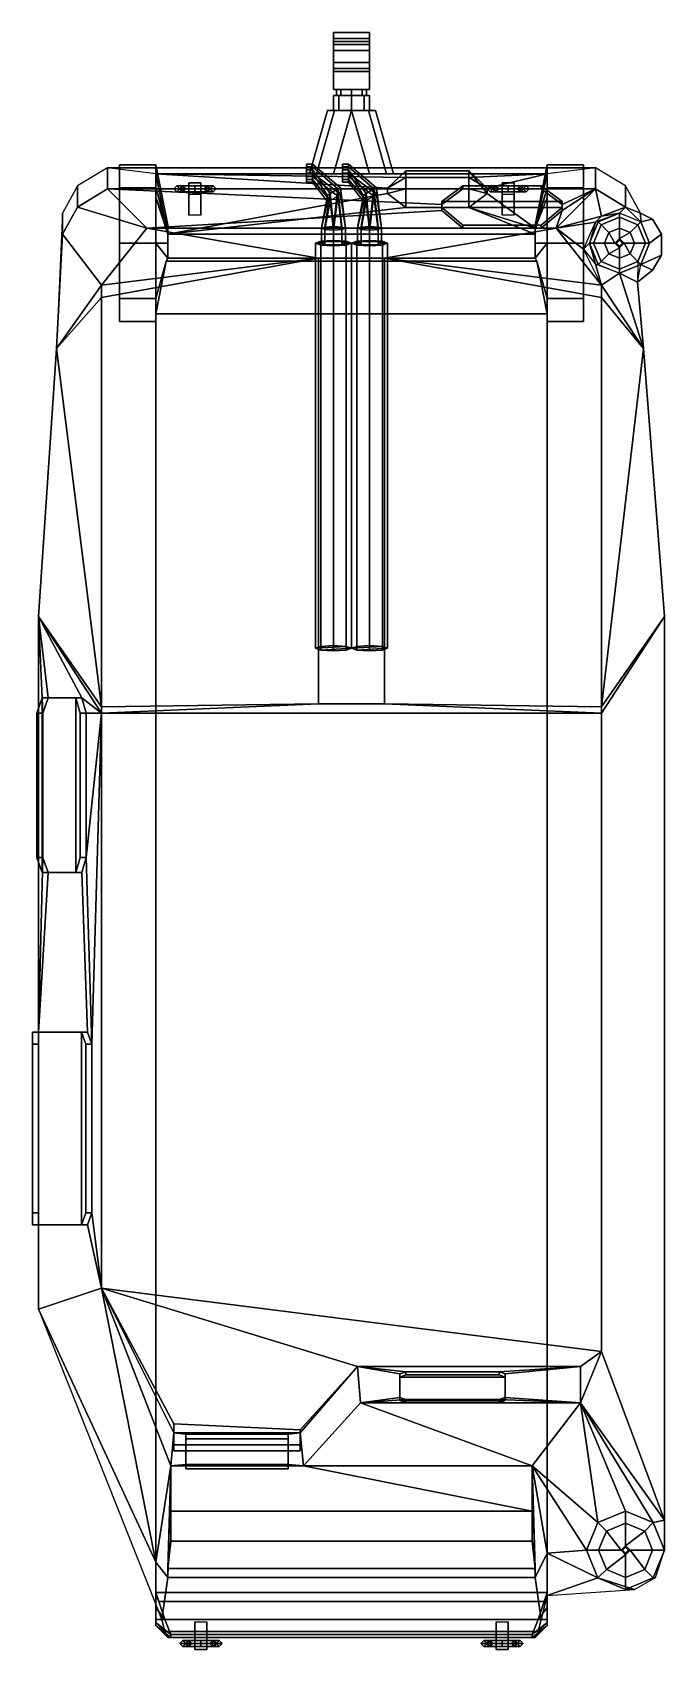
# Model space of a CAD drawing. Extents: x -1.06 to 1.04, y -2.46 to 2.91.
import ezdxf

# ---------------------------------------------------------------- set-up
doc = ezdxf.new("R2010")
doc.units = 0
doc.layers.get('0').update_dxf_attribs({"linetype": 'CONTINUOUS'})

msp = doc.modelspace()

# ---------------------------------------------------------------- linework, layer by layer
for points in [[(-0.06, 2.81, 0.95), (-0.06, 2.81, 1.01), (-0.06, 2.91, 0.95), (-0.06, 2.88, 0.9)], [(-0.06, 2.91, 0.95), (-0.06, 2.81, 1.01), (0.06, 2.81, 1.01), (0.06, 2.91, 0.95)], [(-0.06, 2.88, 0.9), (-0.06, 2.91, 0.95), (0.06, 2.91, 0.95), (0.06, 2.88, 0.9)], [(-0.06, 2.87, 0.78), (-0.06, 2.91, 0.85), (0.06, 2.91, 0.85), (0.06, 2.87, 0.78)], [(-0.06, 2.87, 0.86), (-0.06, 2.91, 0.85), (-0.06, 2.87, 0.78), (-0.06, 2.85, 0.84)], [(-0.06, 2.87, 0.9), (-0.06, 2.89, 0.9), (-0.06, 2.91, 0.85), (-0.06, 2.87, 0.86)], [(-0.06, 2.91, 0.85), (-0.06, 2.89, 0.9), (0.06, 2.89, 0.9), (0.06, 2.91, 0.85)], [(0.06, 2.91, 0.95), (0.06, 2.81, 1.01), (0.06, 2.81, 0.95), (0.06, 2.88, 0.9)], [(0.06, 2.87, 0.78), (0.06, 2.91, 0.85), (0.06, 2.87, 0.86), (0.06, 2.85, 0.84)], [(0.06, 2.91, 0.85), (0.06, 2.89, 0.9), (0.06, 2.87, 0.9), (0.06, 2.87, 0.86)], [(0.06, 2.87, 0.9), (0.06, 2.89, 0.9), (-0.06, 2.89, 0.9), (-0.06, 2.87, 0.9)], [(0.06, 2.88, 0.9), (0.06, 2.81, 0.95), (-0.06, 2.81, 0.95), (-0.06, 2.88, 0.9)], [(-0.06, 2.85, 0.84), (-0.06, 2.87, 0.78), (-0.06, 2.78, 0.78), (-0.06, 2.81, 0.84)], [(-0.06, 2.78, 0.78), (-0.06, 2.87, 0.78), (0.06, 2.87, 0.78), (0.06, 2.78, 0.78)], [(0.06, 2.85, 0.84), (0.06, 2.87, 0.86), (-0.06, 2.87, 0.86), (-0.06, 2.85, 0.84)], [(0.06, 2.87, 0.86), (0.06, 2.87, 0.9), (-0.06, 2.87, 0.9), (-0.06, 2.87, 0.86)], [(0.06, 2.81, 0.84), (0.06, 2.85, 0.84), (-0.06, 2.85, 0.84), (-0.06, 2.81, 0.84)], [(0.06, 2.78, 0.78), (0.06, 2.87, 0.78), (0.06, 2.85, 0.84), (0.06, 2.81, 0.84)], [(-0.06, 2.79, 0.92), (-0.06, 2.72, 0.99), (-0.06, 2.81, 1.01), (-0.06, 2.81, 0.95)], [(-0.06, 2.81, 1.01), (-0.06, 2.72, 0.99), (0.06, 2.72, 0.99), (0.06, 2.81, 1.01)], [(0.06, 2.81, 0.95), (0.06, 2.79, 0.92), (-0.06, 2.79, 0.92), (-0.06, 2.81, 0.95)], [(-0.06, 2.81, 0.84), (-0.06, 2.78, 0.78), (-0.06, 2.72, 0.82), (-0.06, 2.79, 0.86)], [(0.06, 2.79, 0.86), (0.06, 2.81, 0.84), (-0.06, 2.81, 0.84), (-0.06, 2.79, 0.86)], [(0.06, 2.81, 1.01), (0.06, 2.72, 0.99), (0.06, 2.79, 0.92), (0.06, 2.81, 0.95)], [(0.06, 2.72, 0.82), (0.06, 2.78, 0.78), (0.06, 2.81, 0.84), (0.06, 2.79, 0.86)], [(-0.06, 2.79, 0.86), (-0.06, 2.72, 0.82), (-0.06, 2.72, 0.99), (-0.06, 2.79, 0.92)], [(0.06, 2.79, 0.92), (0.06, 2.79, 0.86), (-0.06, 2.79, 0.86), (-0.06, 2.79, 0.92)], [(-0.06, 2.72, 0.82), (-0.06, 2.78, 0.78), (0.06, 2.78, 0.78), (0.06, 2.72, 0.82)], [(0.06, 2.72, 0.99), (0.06, 2.72, 0.82), (0.06, 2.79, 0.86), (0.06, 2.79, 0.92)], [(-0.06, 2.72, 0.99), (-0.06, 2.72, 0.82), (0.06, 2.72, 0.82), (0.06, 2.72, 0.99)], [(-0.0424, 2.7, 0.9224), (-0.06, 2.7, 0.88), (-0.06, 2.65, 0.88), (-0.0424, 2.65, 0.9224)], [(-0.06, 2.7, 0.88), (-0.0424, 2.7, 0.8376), (-0.0424, 2.65, 0.8376), (-0.06, 2.65, 0.88)], [(-0.0354, 2.7, 0.9154), (-0.05, 2.7, 0.88), (-0.06, 2.7, 0.88), (-0.0424, 2.7, 0.9224)], [(-0.05, 2.7, 0.88), (-0.0354, 2.7, 0.8446), (-0.0424, 2.7, 0.8376), (-0.06, 2.7, 0.88)], [(-0.0354, 2.72, 0.9154), (-0.05, 2.72, 0.88), (-0.05, 2.7, 0.88), (-0.0354, 2.7, 0.9154)], [(-0.05, 2.72, 0.88), (-0.0354, 2.72, 0.8446), (-0.0354, 2.7, 0.8446), (-0.05, 2.7, 0.88)], [(0, 2.7, 0.94), (-0.0424, 2.7, 0.9224), (-0.0424, 2.65, 0.9224), (0, 2.65, 0.94)], [(-0.0424, 2.7, 0.8376), (0, 2.7, 0.82), (0, 2.65, 0.82), (-0.0424, 2.65, 0.8376)], [(0, 2.7, 0.93), (-0.0354, 2.7, 0.9154), (-0.0424, 2.7, 0.9224), (0, 2.7, 0.94)], [(-0.0354, 2.7, 0.8446), (0, 2.7, 0.83), (0, 2.7, 0.82), (-0.0424, 2.7, 0.8376)], [(0, 2.72, 0.93), (-0.0354, 2.72, 0.9154), (-0.0354, 2.7, 0.9154), (0, 2.7, 0.93)], [(-0.0354, 2.72, 0.8446), (0, 2.72, 0.83), (0, 2.7, 0.83), (-0.0354, 2.7, 0.8446)], [(0.0354, 2.72, 0.9154), (0, 2.72, 0.93), (0, 2.7, 0.93), (0.0354, 2.7, 0.9154)], [(0, 2.72, 0.83), (0.0354, 2.72, 0.8446), (0.0354, 2.7, 0.8446), (0, 2.7, 0.83)], [(0.0424, 2.7, 0.9224), (0, 2.7, 0.94), (0, 2.65, 0.94), (0.0424, 2.65, 0.9224)], [(0, 2.7, 0.82), (0.0424, 2.7, 0.8376), (0.0424, 2.65, 0.8376), (0, 2.65, 0.82)], [(0, 2.7, 0.83), (0.0354, 2.7, 0.8446), (0.0424, 2.7, 0.8376), (0, 2.7, 0.82)], [(0.0354, 2.7, 0.9154), (0, 2.7, 0.93), (0, 2.7, 0.94), (0.0424, 2.7, 0.9224)], [(0.05, 2.72, 0.88), (0.0354, 2.72, 0.9154), (0.0354, 2.7, 0.9154), (0.05, 2.7, 0.88)], [(0.0354, 2.72, 0.8446), (0.05, 2.72, 0.88), (0.05, 2.7, 0.88), (0.0354, 2.7, 0.8446)], [(0.0354, 2.7, 0.8446), (0.05, 2.7, 0.88), (0.06, 2.7, 0.88), (0.0424, 2.7, 0.8376)], [(0.05, 2.7, 0.88), (0.0354, 2.7, 0.9154), (0.0424, 2.7, 0.9224), (0.06, 2.7, 0.88)], [(0.06, 2.7, 0.88), (0.0424, 2.7, 0.9224), (0.0424, 2.65, 0.9224), (0.06, 2.65, 0.88)], [(0.0424, 2.7, 0.8376), (0.06, 2.7, 0.88), (0.06, 2.65, 0.88), (0.0424, 2.65, 0.8376)], [(-0.0566, 2.65, 0.9366), (-0.08, 2.65, 0.88), (-0.14, 2.44, 0.88), (-0.1166, 2.44, 0.9366)], [(-0.08, 2.65, 0.88), (-0.0566, 2.65, 0.8234), (-0.1166, 2.44, 0.8234), (-0.14, 2.44, 0.88)], [(0, 2.65, 0.96), (-0.0566, 2.65, 0.9366), (-0.1166, 2.44, 0.9366), (-0.06, 2.44, 0.96)], [(-0.0566, 2.65, 0.8234), (0, 2.65, 0.8), (-0.06, 2.44, 0.8), (-0.1166, 2.44, 0.8234)], [(-0.0424, 2.65, 0.9224), (-0.06, 2.65, 0.88), (-0.08, 2.65, 0.88), (-0.0566, 2.65, 0.9366)], [(-0.06, 2.65, 0.88), (-0.0424, 2.65, 0.8376), (-0.0566, 2.65, 0.8234), (-0.08, 2.65, 0.88)], [(0, 2.65, 0.96), (0, 2.65, 0.96), (-0.06, 2.44, 0.96), (0.06, 2.44, 0.96)], [(0, 2.65, 0.8), (0, 2.65, 0.8), (0.06, 2.44, 0.8), (-0.06, 2.44, 0.8)], [(0, 2.65, 0.94), (-0.0424, 2.65, 0.9224), (-0.0566, 2.65, 0.9366), (0, 2.65, 0.96)], [(-0.0424, 2.65, 0.8376), (0, 2.65, 0.82), (0, 2.65, 0.8), (-0.0566, 2.65, 0.8234)], [(0.0566, 2.65, 0.9366), (0, 2.65, 0.96), (0.06, 2.44, 0.96), (0.1166, 2.44, 0.9366)], [(0, 2.65, 0.8), (0.0566, 2.65, 0.8234), (0.1166, 2.44, 0.8234), (0.06, 2.44, 0.8)], [(0, 2.65, 0.82), (0.0424, 2.65, 0.8376), (0.0566, 2.65, 0.8234), (0, 2.65, 0.8)], [(0.0424, 2.65, 0.9224), (0, 2.65, 0.94), (0, 2.65, 0.96), (0.0566, 2.65, 0.9366)], [(0.0424, 2.65, 0.8376), (0.06, 2.65, 0.88), (0.08, 2.65, 0.88), (0.0566, 2.65, 0.8234)], [(0.06, 2.65, 0.88), (0.0424, 2.65, 0.9224), (0.0566, 2.65, 0.9366), (0.08, 2.65, 0.88)], [(0.08, 2.65, 0.88), (0.0566, 2.65, 0.9366), (0.1166, 2.44, 0.9366), (0.14, 2.44, 0.88)], [(0.0566, 2.65, 0.8234), (0.08, 2.65, 0.88), (0.14, 2.44, 0.88), (0.1166, 2.44, 0.8234)], [(-0.13, 2.4425, 1.3841), (-0.15, 2.4425, 1.3841), (-0.15, 2.472, 1.5819), (-0.13, 2.472, 1.5819)], [(-0.13, 2.472, 1.5819), (-0.15, 2.472, 1.5819), (-0.15, 2.4636, 1.5933), (-0.13, 2.4636, 1.5933)], [(-0.15, 2.4636, 1.5933), (-0.15, 2.472, 1.5819), (-0.15, 2.4425, 1.3841), (-0.15, 2.4311, 1.3757)], [(-0.0367, 2.3934, 1.5634), (-0.13, 2.472, 1.5819), (-0.13, 2.4636, 1.5933), (-0.0454, 2.39, 1.574)], [(-0.0367, 2.3727, 1.4249), (-0.13, 2.4425, 1.3841), (-0.13, 2.472, 1.5819), (-0.0367, 2.3934, 1.5634)], [(-0.01, 2.4425, 1.3841), (-0.03, 2.4425, 1.3841), (-0.03, 2.472, 1.5819), (-0.01, 2.472, 1.5819)], [(-0.03, 2.4636, 1.5933), (-0.03, 2.472, 1.5819), (-0.03, 2.4425, 1.3841), (-0.03, 2.4311, 1.3757)], [(-0.01, 2.472, 1.5819), (-0.03, 2.472, 1.5819), (-0.03, 2.4636, 1.5933), (-0.01, 2.4636, 1.5933)], [(0.0833, 2.3727, 1.4249), (-0.01, 2.4425, 1.3841), (-0.01, 2.472, 1.5819), (0.0833, 2.3934, 1.5634)], [(0.0833, 2.3934, 1.5634), (-0.01, 2.472, 1.5819), (-0.01, 2.4636, 1.5933), (0.0746, 2.39, 1.574)], [(-0.91, 2.4, 0.97), (-0.91, 2.33, 1.11), (-0.81, 2.39, 1.11), (-0.81, 2.46, 0.97)], [(-0.65, 2.44, 0.97), (-0.81, 2.46, 0.97), (0.81, 2.46, 0.97), (0.65, 2.44, 0.97)], [(-0.81, 2.46, 0.97), (-0.81, 2.39, 1.11), (0.81, 2.39, 1.11), (0.81, 2.46, 0.97)], [(-0.65, 2.3938, 0.6538), (-0.65, 2.47, 0.47), (-0.77, 2.47, 0.47), (-0.77, 2.3938, 0.6538)], [(-0.65, 2.47, 0.47), (-0.65, 2.3938, 0.2862), (-0.77, 2.3938, 0.2862), (-0.77, 2.47, 0.47)], [(-0.65, 2.3938, 0.2862), (-0.65, 2.47, 0.47), (-0.61, 2.27, 0.47), (-0.61, 2.2524, 0.4276)], [(-0.65, 2.47, 0.47), (-0.65, 2.3938, 0.6538), (-0.61, 2.26, 0.4941), (-0.61, 2.27, 0.47)], [(-0.65, 2.44, 0.8), (-0.65, 2.44, 0.97), (0.65, 2.44, 0.97), (0.65, 2.44, 0.8)], [(0.18, 2.4282, 0.78), (-0.65, 2.44, 0.8), (0.65, 2.44, 0.8), (0.39, 2.4282, 0.78)], [(-0.65, 2.44, 0.8), (-0.65, 2.44, 0.8), (0.18, 2.4282, 0.78), (0.12, 2.3929, 0.72)], [(-0.61, 2.24, 0.46), (-0.65, 2.44, 0.8), (0.12, 2.3929, 0.72), (0.12, 2.3753, 0.69)], [(-0.65, 2.21, 0.73), (-0.65, 2.44, 0.97), (-0.65, 2.44, 0.8), (-0.65, 2.3618, 0.6671)], [(-0.65, -2.36, 0.97), (-0.65, 2.44, 0.97), (-0.65, 2.21, 0.73), (-0.65, 2.0262, 0.6538)], [(-0.65, 2.3618, 0.6671), (-0.65, 2.44, 0.8), (-0.65, 2.44, 0.8), (-0.61, 2.24, 0.46)], [(-0.13, 2.4636, 1.5933), (-0.15, 2.4636, 1.5933), (-0.15, 2.4537, 1.5948), (-0.13, 2.4537, 1.5948)], [(-0.15, 2.4537, 1.5948), (-0.15, 2.4636, 1.5933), (-0.15, 2.4311, 1.3757), (-0.15, 2.4212, 1.3772)], [(-0.13, 2.4537, 1.5948), (-0.15, 2.4537, 1.5948), (-0.15, 2.4424, 1.5864), (-0.13, 2.4424, 1.5864)], [(-0.15, 2.4424, 1.5864), (-0.15, 2.4537, 1.5948), (-0.15, 2.4212, 1.3772), (-0.15, 2.4128, 1.3886)], [(-0.13, 2.4311, 1.3757), (-0.15, 2.4311, 1.3757), (-0.15, 2.4425, 1.3841), (-0.13, 2.4425, 1.3841)], [(-0.13, 2.4424, 1.5864), (-0.15, 2.4424, 1.5864), (-0.15, 2.4128, 1.3886), (-0.13, 2.4128, 1.3886)], [(-0.13, 2.4212, 1.3772), (-0.15, 2.4212, 1.3772), (-0.15, 2.4311, 1.3757), (-0.13, 2.4311, 1.3757)], [(-0.13, 2.4128, 1.3886), (-0.15, 2.4128, 1.3886), (-0.15, 2.4212, 1.3772), (-0.13, 2.4212, 1.3772)], [(-0.0454, 2.39, 1.574), (-0.13, 2.4636, 1.5933), (-0.13, 2.4537, 1.5948), (-0.0713, 2.3751, 1.5762)], [(-0.0713, 2.3751, 1.5762), (-0.13, 2.4537, 1.5948), (-0.13, 2.4424, 1.5864), (-0.08, 2.3687, 1.5671)], [(-0.0454, 2.3663, 1.4158), (-0.13, 2.4311, 1.3757), (-0.13, 2.4425, 1.3841), (-0.0367, 2.3727, 1.4249)], [(-0.08, 2.3687, 1.5671), (-0.13, 2.4424, 1.5864), (-0.13, 2.4128, 1.3886), (-0.08, 2.348, 1.4286)], [(-0.0713, 2.3515, 1.418), (-0.13, 2.4212, 1.3772), (-0.13, 2.4311, 1.3757), (-0.0454, 2.3663, 1.4158)], [(-0.08, 2.348, 1.4286), (-0.13, 2.4128, 1.3886), (-0.13, 2.4212, 1.3772), (-0.0713, 2.3515, 1.418)], [(-0.03, 2.4537, 1.5948), (-0.03, 2.4636, 1.5933), (-0.03, 2.4311, 1.3757), (-0.03, 2.4212, 1.3772)], [(-0.01, 2.4636, 1.5933), (-0.03, 2.4636, 1.5933), (-0.03, 2.4537, 1.5948), (-0.01, 2.4537, 1.5948)], [(-0.03, 2.4424, 1.5864), (-0.03, 2.4537, 1.5948), (-0.03, 2.4212, 1.3772), (-0.03, 2.4128, 1.3886)], [(-0.01, 2.4537, 1.5948), (-0.03, 2.4537, 1.5948), (-0.03, 2.4424, 1.5864), (-0.01, 2.4424, 1.5864)], [(-0.01, 2.4311, 1.3757), (-0.03, 2.4311, 1.3757), (-0.03, 2.4425, 1.3841), (-0.01, 2.4425, 1.3841)], [(-0.01, 2.4424, 1.5864), (-0.03, 2.4424, 1.5864), (-0.03, 2.4128, 1.3886), (-0.01, 2.4128, 1.3886)], [(-0.01, 2.4212, 1.3772), (-0.03, 2.4212, 1.3772), (-0.03, 2.4311, 1.3757), (-0.01, 2.4311, 1.3757)], [(-0.01, 2.4128, 1.3886), (-0.03, 2.4128, 1.3886), (-0.03, 2.4212, 1.3772), (-0.01, 2.4212, 1.3772)], [(0.0746, 2.39, 1.574), (-0.01, 2.4636, 1.5933), (-0.01, 2.4537, 1.5948), (0.0487, 2.3751, 1.5762)], [(0.0487, 2.3751, 1.5762), (-0.01, 2.4537, 1.5948), (-0.01, 2.4424, 1.5864), (0.04, 2.3687, 1.5671)], [(0.0746, 2.3663, 1.4158), (-0.01, 2.4311, 1.3757), (-0.01, 2.4425, 1.3841), (0.0833, 2.3727, 1.4249)], [(0.04, 2.3687, 1.5671), (-0.01, 2.4424, 1.5864), (-0.01, 2.4128, 1.3886), (0.04, 2.348, 1.4286)], [(0.0487, 2.3515, 1.418), (-0.01, 2.4212, 1.3772), (-0.01, 2.4311, 1.3757), (0.0746, 2.3663, 1.4158)], [(0.04, 2.348, 1.4286), (-0.01, 2.4128, 1.3886), (-0.01, 2.4212, 1.3772), (0.0487, 2.3515, 1.418)], [(0.12, 2.3929, 0.72), (0.12, 2.3929, 0.72), (0.18, 2.4282, 0.78), (0.18, 2.45, 0.72)], [(0.12, 2.3929, 0.72), (0.12, 2.3929, 0.72), (0.18, 2.45, 0.72), (0.18, 2.45, 0.67)], [(0.12, 2.3753, 0.69), (0.12, 2.3929, 0.72), (0.18, 2.45, 0.67), (0.18, 2.39, 0.62)], [(0.18, 2.45, 0.72), (0.18, 2.4282, 0.78), (0.39, 2.4282, 0.78), (0.39, 2.45, 0.72)], [(0.18, 2.45, 0.67), (0.18, 2.45, 0.72), (0.39, 2.45, 0.72), (0.39, 2.45, 0.67)], [(0.18, 2.39, 0.62), (0.18, 2.45, 0.67), (0.39, 2.45, 0.67), (0.39, 2.39, 0.62)], [(0.39, 2.45, 0.72), (0.39, 2.4282, 0.78), (0.45, 2.3929, 0.72)], [(0.39, 2.39, 0.62), (0.39, 2.45, 0.67), (0.45, 2.3753, 0.69)], [(0.39, 2.45, 0.67), (0.39, 2.45, 0.72), (0.45, 2.3929, 0.72), (0.45, 2.3753, 0.69)], [(0.39, 2.4282, 0.78), (0.65, 2.44, 0.8), (0.45, 2.3929, 0.72)], [(0.45, 2.3753, 0.69), (0.45, 2.3929, 0.72), (0.65, 2.44, 0.8), (0.61, 2.26, 0.4941)], [(0.65, 2.47, 0.47), (0.65, 2.3938, 0.2862), (0.61, 2.2524, 0.4276), (0.61, 2.27, 0.47)], [(0.65, 2.3938, 0.6538), (0.65, 2.47, 0.47), (0.61, 2.27, 0.47), (0.61, 2.26, 0.4941)], [(0.61, 2.26, 0.4941), (0.65, 2.44, 0.8), (0.65, 2.44, 0.8), (0.65, 2.3618, 0.6671)], [(0.65, 2.3938, 0.2862), (0.65, 2.47, 0.47), (0.77, 2.47, 0.47), (0.77, 2.3938, 0.2862)], [(0.65, 2.47, 0.47), (0.65, 2.3938, 0.6538), (0.77, 2.3938, 0.6538), (0.77, 2.47, 0.47)], [(0.65, 2.3618, 0.6671), (0.65, 2.44, 0.8), (0.65, 2.44, 0.97), (0.65, 2.21, 0.73)], [(0.65, 2.44, 0.97), (0.65, -2.36, 0.97), (0.65, 2.0262, 0.6538), (0.65, 2.21, 0.73)], [(0.81, 2.46, 0.97), (0.81, 2.39, 1.11), (0.91, 2.33, 1.11), (0.91, 2.4, 0.97)], [(-0.96, 2.31, 0.97), (-0.96, 2.24, 1.11), (-0.91, 2.33, 1.11), (-0.91, 2.4, 0.97)], [(-0.91, 2.33, 1.11), (-0.68, 2.26, 1.31), (-0.68, 2.26, 1.31), (-0.81, 2.39, 1.11)], [(-0.81, 2.39, 1.11), (-0.68, 2.26, 1.31), (0.3, 2.3185, 1.22), (0.3, 2.338, 1.19)], [(-0.81, 2.39, 1.11), (-0.81, 2.39, 1.11), (0.3, 2.338, 1.19), (0.37, 2.39, 1.11)], [(-0.65, 2.21, 0.73), (-0.65, 2.3938, 0.6538), (-0.77, 2.3938, 0.6538), (-0.77, 2.21, 0.73)], [(-0.65, 2.3938, 0.2862), (-0.65, 2.21, 0.21), (-0.77, 2.21, 0.21), (-0.77, 2.3938, 0.2862)], [(-0.65, 2.21, 0.21), (-0.65, 2.3938, 0.2862), (-0.61, 2.2524, 0.4276), (-0.61, 2.21, 0.41)], [(-0.65, 2.3938, 0.6538), (-0.65, 2.3618, 0.6671), (-0.61, 2.26, 0.4941)], [(-0.61, 2.24, 0.46), (-0.61, 2.24, 0.46), (0.12, 2.3753, 0.69), (0.18, 2.3282, 0.61)], [(-0.5624, 2.4, 0.4776), (-0.5695, 2.39, 0.4705), (-0.59, 2.39, 0.52), (-0.58, 2.4, 0.52)], [(-0.58, 2.4, 0.52), (-0.59, 2.39, 0.52), (-0.57, 2.39, 0.5683), (-0.5624, 2.4, 0.5624)], [(-0.5695, 2.39, 0.4705), (-0.5624, 2.38, 0.4776), (-0.58, 2.38, 0.52), (-0.59, 2.39, 0.52)], [(-0.59, 2.39, 0.52), (-0.58, 2.38, 0.52), (-0.5624, 2.38, 0.5624), (-0.57, 2.39, 0.5683)], [(-0.5554, 2.39, 0.4846), (-0.5624, 2.4, 0.4776), (-0.58, 2.4, 0.52), (-0.57, 2.39, 0.52)], [(-0.57, 2.39, 0.52), (-0.58, 2.4, 0.52), (-0.5624, 2.4, 0.5624), (-0.5554, 2.39, 0.5554)], [(-0.5624, 2.38, 0.4776), (-0.5554, 2.39, 0.4846), (-0.57, 2.39, 0.52), (-0.58, 2.38, 0.52)], [(-0.58, 2.38, 0.52), (-0.57, 2.39, 0.52), (-0.5554, 2.39, 0.5554), (-0.5624, 2.38, 0.5624)], [(-0.5624, 2.4, 0.5624), (-0.57, 2.39, 0.5683), (-0.57, 2.39, 0.5683), (-0.56, 2.4, 0.5634)], [(-0.56, 2.4, 0.5634), (-0.57, 2.39, 0.5683), (-0.57, 2.39, 0.66), (-0.56, 2.4, 0.65)], [(-0.56, 2.4, 0.65), (-0.57, 2.39, 0.66), (-0.54, 2.39, 0.66), (-0.54, 2.4, 0.65)], [(-0.57, 2.39, 0.5683), (-0.5624, 2.38, 0.5624), (-0.56, 2.38, 0.5634), (-0.57, 2.39, 0.5683)], [(-0.57, 2.39, 0.5683), (-0.56, 2.38, 0.5634), (-0.56, 2.38, 0.65), (-0.57, 2.39, 0.66)], [(-0.57, 2.39, 0.66), (-0.56, 2.38, 0.65), (-0.54, 2.38, 0.65), (-0.54, 2.39, 0.66)], [(-0.52, 2.4, 0.46), (-0.52, 2.39, 0.45), (-0.5695, 2.39, 0.4705), (-0.5624, 2.4, 0.4776)], [(-0.52, 2.39, 0.45), (-0.52, 2.38, 0.46), (-0.5624, 2.38, 0.4776), (-0.5695, 2.39, 0.4705)], [(-0.52, 2.39, 0.47), (-0.52, 2.4, 0.46), (-0.5624, 2.4, 0.4776), (-0.5554, 2.39, 0.4846)], [(-0.5554, 2.39, 0.5554), (-0.5624, 2.4, 0.5624), (-0.56, 2.4, 0.5634), (-0.55, 2.39, 0.5576)], [(-0.52, 2.38, 0.46), (-0.52, 2.39, 0.47), (-0.5554, 2.39, 0.4846), (-0.5624, 2.38, 0.4776)], [(-0.5624, 2.38, 0.5624), (-0.5554, 2.39, 0.5554), (-0.55, 2.39, 0.5576), (-0.56, 2.38, 0.5634)], [(-0.55, 2.39, 0.5576), (-0.56, 2.4, 0.5634), (-0.56, 2.4, 0.65), (-0.55, 2.39, 0.64)], [(-0.55, 2.39, 0.64), (-0.56, 2.4, 0.65), (-0.54, 2.4, 0.65), (-0.54, 2.39, 0.64)], [(-0.56, 2.38, 0.5634), (-0.55, 2.39, 0.5576), (-0.55, 2.39, 0.64), (-0.56, 2.38, 0.65)], [(-0.56, 2.38, 0.65), (-0.55, 2.39, 0.64), (-0.54, 2.39, 0.64), (-0.54, 2.38, 0.65)], [(-0.54, 2.41, 0.66), (-0.54, 2.41, 0.63), (-0.54, 2.38, 0.61), (-0.54, 2.39, 0.68)], [(-0.54, 2.41, 0.63), (-0.5, 2.41, 0.63), (-0.5, 2.38, 0.61), (-0.54, 2.38, 0.61)], [(-0.54, 2.41, 0.66), (-0.5, 2.41, 0.66), (-0.5, 2.41, 0.63), (-0.54, 2.41, 0.63)], [(-0.54, 2.39, 0.68), (-0.5, 2.39, 0.68), (-0.5, 2.41, 0.66), (-0.54, 2.41, 0.66)], [(-0.54, 2.39, 0.68), (-0.54, 2.38, 0.61), (-0.54, 2.3031, 0.5673), (-0.54, 2.3728, 0.6857)], [(-0.54, 2.3728, 0.6857), (-0.5, 2.3728, 0.6857), (-0.5, 2.39, 0.68), (-0.54, 2.39, 0.68)], [(-0.54, 2.38, 0.61), (-0.5, 2.38, 0.61), (-0.5, 2.3031, 0.5673), (-0.54, 2.3031, 0.5673)], [(-0.4776, 2.4, 0.4776), (-0.4705, 2.39, 0.4705), (-0.52, 2.39, 0.45), (-0.52, 2.4, 0.46)], [(-0.4846, 2.39, 0.4846), (-0.4776, 2.4, 0.4776), (-0.52, 2.4, 0.46), (-0.52, 2.39, 0.47)], [(-0.4705, 2.39, 0.4705), (-0.4776, 2.38, 0.4776), (-0.52, 2.38, 0.46), (-0.52, 2.39, 0.45)], [(-0.4776, 2.38, 0.4776), (-0.4846, 2.39, 0.4846), (-0.52, 2.39, 0.47), (-0.52, 2.38, 0.46)], [(-0.5, 2.41, 0.63), (-0.5, 2.41, 0.66), (-0.5, 2.39, 0.68), (-0.5, 2.38, 0.61)], [(-0.48, 2.4, 0.65), (-0.49, 2.39, 0.64), (-0.5, 2.39, 0.64), (-0.5, 2.4, 0.65)], [(-0.47, 2.39, 0.66), (-0.48, 2.4, 0.65), (-0.5, 2.4, 0.65), (-0.5, 2.39, 0.66)], [(-0.5, 2.38, 0.61), (-0.5, 2.39, 0.68), (-0.5, 2.3728, 0.6857), (-0.5, 2.3031, 0.5673)], [(-0.49, 2.39, 0.64), (-0.48, 2.38, 0.65), (-0.5, 2.38, 0.65), (-0.5, 2.39, 0.64)], [(-0.48, 2.38, 0.65), (-0.47, 2.39, 0.66), (-0.5, 2.39, 0.66), (-0.5, 2.38, 0.65)], [(-0.48, 2.4, 0.5634), (-0.49, 2.39, 0.5576), (-0.49, 2.39, 0.64), (-0.48, 2.4, 0.65)], [(-0.49, 2.39, 0.5576), (-0.48, 2.4, 0.5634), (-0.4776, 2.4, 0.5624), (-0.4846, 2.39, 0.5554)], [(-0.49, 2.39, 0.5576), (-0.48, 2.38, 0.5634), (-0.48, 2.38, 0.65), (-0.49, 2.39, 0.64)], [(-0.48, 2.38, 0.5634), (-0.49, 2.39, 0.5576), (-0.4846, 2.39, 0.5554), (-0.4776, 2.38, 0.5624)], [(-0.47, 2.39, 0.52), (-0.46, 2.4, 0.52), (-0.4776, 2.4, 0.4776), (-0.4846, 2.39, 0.4846)], [(-0.4846, 2.39, 0.5554), (-0.4776, 2.4, 0.5624), (-0.46, 2.4, 0.52), (-0.47, 2.39, 0.52)], [(-0.46, 2.38, 0.52), (-0.47, 2.39, 0.52), (-0.4846, 2.39, 0.4846), (-0.4776, 2.38, 0.4776)], [(-0.4776, 2.38, 0.5624), (-0.4846, 2.39, 0.5554), (-0.47, 2.39, 0.52), (-0.46, 2.38, 0.52)], [(-0.4776, 2.4, 0.5624), (-0.48, 2.4, 0.5634), (-0.47, 2.39, 0.5683), (-0.4776, 2.4, 0.5624)], [(-0.47, 2.39, 0.5683), (-0.48, 2.4, 0.5634), (-0.48, 2.4, 0.65), (-0.47, 2.39, 0.66)], [(-0.47, 2.39, 0.5683), (-0.48, 2.38, 0.5634), (-0.4776, 2.38, 0.5624), (-0.47, 2.39, 0.5683)], [(-0.48, 2.38, 0.5634), (-0.47, 2.39, 0.5683), (-0.47, 2.39, 0.66), (-0.48, 2.38, 0.65)], [(-0.46, 2.4, 0.52), (-0.45, 2.39, 0.52), (-0.4705, 2.39, 0.4705), (-0.4776, 2.4, 0.4776)], [(-0.4776, 2.4, 0.5624), (-0.47, 2.39, 0.5683), (-0.45, 2.39, 0.52), (-0.46, 2.4, 0.52)], [(-0.45, 2.39, 0.52), (-0.46, 2.38, 0.52), (-0.4776, 2.38, 0.4776), (-0.4705, 2.39, 0.4705)], [(-0.47, 2.39, 0.5683), (-0.4776, 2.38, 0.5624), (-0.46, 2.38, 0.52), (-0.45, 2.39, 0.52)], [(-0.0713, 2.3751, 1.5762), (-0.08, 2.3687, 1.5671), (-0.1, 2.2595, 1.5126), (-0.0883, 2.2636, 1.5406)], [(-0.1, 2.2595, 1.5126), (-0.08, 2.3687, 1.5671), (-0.08, 2.348, 1.4286), (-0.1, 2.2595, 1.5126)], [(-0.0713, 2.3751, 1.5762), (-0.0713, 2.3751, 1.5762), (-0.0883, 2.2636, 1.5406), (-0.06, 2.2654, 1.5522)], [(-0.0454, 2.39, 1.574), (-0.0454, 2.39, 1.574), (-0.0713, 2.3751, 1.5762), (-0.06, 2.2654, 1.5522)], [(-0.0713, 2.3515, 1.418), (-0.0713, 2.3515, 1.418), (-0.0454, 2.3663, 1.4158), (-0.06, 2.2535, 1.473)], [(-0.0454, 2.39, 1.574), (-0.0454, 2.39, 1.574), (-0.06, 2.2654, 1.5522), (-0.0317, 2.2636, 1.5406)], [(-0.0454, 2.3663, 1.4158), (-0.0454, 2.3663, 1.4158), (-0.0317, 2.2553, 1.4846), (-0.06, 2.2535, 1.473)], [(-0.0367, 2.3934, 1.5634), (-0.0454, 2.39, 1.574), (-0.0317, 2.2636, 1.5406), (-0.02, 2.2595, 1.5126)], [(-0.0454, 2.3663, 1.4158), (-0.0367, 2.3727, 1.4249), (-0.02, 2.2595, 1.5126), (-0.0317, 2.2553, 1.4846)], [(-0.02, 2.2595, 1.5126), (-0.0367, 2.3727, 1.4249), (-0.0367, 2.3934, 1.5634), (-0.02, 2.2595, 1.5126)], [(0.0487, 2.3751, 1.5762), (0.04, 2.3687, 1.5671), (0.02, 2.2595, 1.5126), (0.0317, 2.2636, 1.5406)], [(0.02, 2.2595, 1.5126), (0.04, 2.3687, 1.5671), (0.04, 2.348, 1.4286), (0.02, 2.2595, 1.5126)], [(0.0487, 2.3751, 1.5762), (0.0487, 2.3751, 1.5762), (0.0317, 2.2636, 1.5406), (0.06, 2.2654, 1.5522)], [(0.0746, 2.39, 1.574), (0.0746, 2.39, 1.574), (0.0487, 2.3751, 1.5762), (0.06, 2.2654, 1.5522)], [(0.0487, 2.3515, 1.418), (0.0487, 2.3515, 1.418), (0.0746, 2.3663, 1.4158), (0.06, 2.2535, 1.473)], [(0.0746, 2.39, 1.574), (0.0746, 2.39, 1.574), (0.06, 2.2654, 1.5522), (0.0883, 2.2636, 1.5406)], [(0.0746, 2.3663, 1.4158), (0.0746, 2.3663, 1.4158), (0.0883, 2.2553, 1.4846), (0.06, 2.2535, 1.473)], [(0.0833, 2.3934, 1.5634), (0.0746, 2.39, 1.574), (0.0883, 2.2636, 1.5406), (0.1, 2.2595, 1.5126)], [(0.0746, 2.3663, 1.4158), (0.0833, 2.3727, 1.4249), (0.1, 2.2595, 1.5126), (0.0883, 2.2553, 1.4846)], [(0.1, 2.2595, 1.5126), (0.0833, 2.3727, 1.4249), (0.0833, 2.3934, 1.5634), (0.1, 2.2595, 1.5126)], [(0.12, 2.3753, 0.69), (0.12, 2.3753, 0.69), (0.18, 2.39, 0.62), (0.18, 2.3282, 0.61)], [(0.18, 2.3282, 0.61), (0.18, 2.39, 0.62), (0.39, 2.39, 0.62), (0.39, 2.3282, 0.61)], [(0.37, 2.4, 1.12), (0.3, 2.348, 1.2), (0.7, 2.348, 1.2), (0.63, 2.4, 1.12)], [(0.37, 2.39, 1.11), (0.3, 2.338, 1.19), (0.3, 2.348, 1.2), (0.37, 2.4, 1.12)], [(0.63, 2.39, 1.11), (0.37, 2.39, 1.11), (0.37, 2.4, 1.12), (0.63, 2.4, 1.12)], [(0.39, 2.3282, 0.61), (0.39, 2.39, 0.62), (0.45, 2.3753, 0.69)], [(0.61, 2.26, 0.4941), (0.39, 2.3282, 0.61), (0.45, 2.3753, 0.69)], [(0.4776, 2.4, 0.4776), (0.4705, 2.39, 0.4705), (0.45, 2.39, 0.52), (0.46, 2.4, 0.52)], [(0.46, 2.4, 0.52), (0.45, 2.39, 0.52), (0.47, 2.39, 0.5683), (0.4776, 2.4, 0.5624)], [(0.4705, 2.39, 0.4705), (0.4776, 2.38, 0.4776), (0.46, 2.38, 0.52), (0.45, 2.39, 0.52)], [(0.45, 2.39, 0.52), (0.46, 2.38, 0.52), (0.4776, 2.38, 0.5624), (0.47, 2.39, 0.5683)], [(0.4846, 2.39, 0.4846), (0.4776, 2.4, 0.4776), (0.46, 2.4, 0.52), (0.47, 2.39, 0.52)], [(0.47, 2.39, 0.52), (0.46, 2.4, 0.52), (0.4776, 2.4, 0.5624), (0.4846, 2.39, 0.5554)], [(0.4776, 2.38, 0.4776), (0.4846, 2.39, 0.4846), (0.47, 2.39, 0.52), (0.46, 2.38, 0.52)], [(0.46, 2.38, 0.52), (0.47, 2.39, 0.52), (0.4846, 2.39, 0.5554), (0.4776, 2.38, 0.5624)], [(0.48, 2.4, 0.5634), (0.47, 2.39, 0.5683), (0.47, 2.39, 0.66), (0.48, 2.4, 0.65)], [(0.4776, 2.4, 0.5624), (0.47, 2.39, 0.5683), (0.47, 2.39, 0.5683), (0.48, 2.4, 0.5634)], [(0.48, 2.4, 0.65), (0.47, 2.39, 0.66), (0.5, 2.39, 0.66), (0.5, 2.4, 0.65)], [(0.47, 2.39, 0.5683), (0.48, 2.38, 0.5634), (0.48, 2.38, 0.65), (0.47, 2.39, 0.66)], [(0.47, 2.39, 0.5683), (0.4776, 2.38, 0.5624), (0.48, 2.38, 0.5634), (0.47, 2.39, 0.5683)], [(0.47, 2.39, 0.66), (0.48, 2.38, 0.65), (0.5, 2.38, 0.65), (0.5, 2.39, 0.66)], [(0.52, 2.4, 0.46), (0.52, 2.39, 0.45), (0.4705, 2.39, 0.4705), (0.4776, 2.4, 0.4776)], [(0.52, 2.39, 0.45), (0.52, 2.38, 0.46), (0.4776, 2.38, 0.4776), (0.4705, 2.39, 0.4705)], [(0.52, 2.39, 0.47), (0.52, 2.4, 0.46), (0.4776, 2.4, 0.4776), (0.4846, 2.39, 0.4846)], [(0.4846, 2.39, 0.5554), (0.4776, 2.4, 0.5624), (0.48, 2.4, 0.5634), (0.49, 2.39, 0.5576)], [(0.52, 2.38, 0.46), (0.52, 2.39, 0.47), (0.4846, 2.39, 0.4846), (0.4776, 2.38, 0.4776)], [(0.4776, 2.38, 0.5624), (0.4846, 2.39, 0.5554), (0.49, 2.39, 0.5576), (0.48, 2.38, 0.5634)], [(0.49, 2.39, 0.5576), (0.48, 2.4, 0.5634), (0.48, 2.4, 0.65), (0.49, 2.39, 0.64)], [(0.49, 2.39, 0.64), (0.48, 2.4, 0.65), (0.5, 2.4, 0.65), (0.5, 2.39, 0.64)], [(0.48, 2.38, 0.5634), (0.49, 2.39, 0.5576), (0.49, 2.39, 0.64), (0.48, 2.38, 0.65)], [(0.48, 2.38, 0.65), (0.49, 2.39, 0.64), (0.5, 2.39, 0.64), (0.5, 2.38, 0.65)], [(0.5, 2.41, 0.66), (0.5, 2.41, 0.63), (0.5, 2.38, 0.61), (0.5, 2.39, 0.68)], [(0.5, 2.41, 0.63), (0.54, 2.41, 0.63), (0.54, 2.38, 0.61), (0.5, 2.38, 0.61)], [(0.5, 2.41, 0.66), (0.54, 2.41, 0.66), (0.54, 2.41, 0.63), (0.5, 2.41, 0.63)], [(0.5, 2.39, 0.68), (0.54, 2.39, 0.68), (0.54, 2.41, 0.66), (0.5, 2.41, 0.66)], [(0.5, 2.39, 0.68), (0.5, 2.38, 0.61), (0.5, 2.3031, 0.5673), (0.5, 2.3728, 0.6857)], [(0.5, 2.3728, 0.6857), (0.54, 2.3728, 0.6857), (0.54, 2.39, 0.68), (0.5, 2.39, 0.68)], [(0.5, 2.38, 0.61), (0.54, 2.38, 0.61), (0.54, 2.3031, 0.5673), (0.5, 2.3031, 0.5673)], [(0.5554, 2.39, 0.4846), (0.5624, 2.4, 0.4776), (0.52, 2.4, 0.46), (0.52, 2.39, 0.47)], [(0.5624, 2.4, 0.4776), (0.5695, 2.39, 0.4705), (0.52, 2.39, 0.45), (0.52, 2.4, 0.46)], [(0.5624, 2.38, 0.4776), (0.5554, 2.39, 0.4846), (0.52, 2.39, 0.47), (0.52, 2.38, 0.46)], [(0.5695, 2.39, 0.4705), (0.5624, 2.38, 0.4776), (0.52, 2.38, 0.46), (0.52, 2.39, 0.45)], [(0.54, 2.41, 0.63), (0.54, 2.41, 0.66), (0.54, 2.39, 0.68), (0.54, 2.38, 0.61)], [(0.57, 2.39, 0.66), (0.56, 2.4, 0.65), (0.54, 2.4, 0.65), (0.54, 2.39, 0.66)], [(0.56, 2.4, 0.65), (0.55, 2.39, 0.64), (0.54, 2.39, 0.64), (0.54, 2.4, 0.65)], [(0.56, 2.38, 0.65), (0.57, 2.39, 0.66), (0.54, 2.39, 0.66), (0.54, 2.38, 0.65)], [(0.55, 2.39, 0.64), (0.56, 2.38, 0.65), (0.54, 2.38, 0.65), (0.54, 2.39, 0.64)], [(0.54, 2.38, 0.61), (0.54, 2.39, 0.68), (0.54, 2.3728, 0.6857), (0.54, 2.3031, 0.5673)], [(0.55, 2.39, 0.5576), (0.56, 2.4, 0.5634), (0.5624, 2.4, 0.5624), (0.5554, 2.39, 0.5554)], [(0.56, 2.4, 0.5634), (0.55, 2.39, 0.5576), (0.55, 2.39, 0.64), (0.56, 2.4, 0.65)], [(0.56, 2.38, 0.5634), (0.55, 2.39, 0.5576), (0.5554, 2.39, 0.5554), (0.5624, 2.38, 0.5624)], [(0.55, 2.39, 0.5576), (0.56, 2.38, 0.5634), (0.56, 2.38, 0.65), (0.55, 2.39, 0.64)], [(0.57, 2.39, 0.52), (0.58, 2.4, 0.52), (0.5624, 2.4, 0.4776), (0.5554, 2.39, 0.4846)], [(0.5554, 2.39, 0.5554), (0.5624, 2.4, 0.5624), (0.58, 2.4, 0.52), (0.57, 2.39, 0.52)], [(0.58, 2.38, 0.52), (0.57, 2.39, 0.52), (0.5554, 2.39, 0.4846), (0.5624, 2.38, 0.4776)], [(0.5624, 2.38, 0.5624), (0.5554, 2.39, 0.5554), (0.57, 2.39, 0.52), (0.58, 2.38, 0.52)], [(0.57, 2.39, 0.5683), (0.56, 2.4, 0.5634), (0.56, 2.4, 0.65), (0.57, 2.39, 0.66)], [(0.5624, 2.4, 0.5624), (0.56, 2.4, 0.5634), (0.57, 2.39, 0.5683), (0.5624, 2.4, 0.5624)], [(0.56, 2.38, 0.5634), (0.57, 2.39, 0.5683), (0.57, 2.39, 0.66), (0.56, 2.38, 0.65)], [(0.57, 2.39, 0.5683), (0.56, 2.38, 0.5634), (0.5624, 2.38, 0.5624), (0.57, 2.39, 0.5683)], [(0.58, 2.4, 0.52), (0.59, 2.39, 0.52), (0.5695, 2.39, 0.4705), (0.5624, 2.4, 0.4776)], [(0.5624, 2.4, 0.5624), (0.57, 2.39, 0.5683), (0.59, 2.39, 0.52), (0.58, 2.4, 0.52)], [(0.59, 2.39, 0.52), (0.58, 2.38, 0.52), (0.5624, 2.38, 0.4776), (0.5695, 2.39, 0.4705)], [(0.57, 2.39, 0.5683), (0.5624, 2.38, 0.5624), (0.58, 2.38, 0.52), (0.59, 2.39, 0.52)], [(0.65, 2.3938, 0.2862), (0.65, 2.21, 0.21), (0.61, 2.21, 0.41), (0.61, 2.2524, 0.4276)], [(0.63, 2.4, 1.12), (0.7, 2.348, 1.2), (0.7, 2.338, 1.19), (0.63, 2.39, 1.11)], [(0.63, 2.39, 1.11), (0.7, 2.338, 1.19), (0.81, 2.39, 1.11)], [(0.65, 2.21, 0.21), (0.65, 2.3938, 0.2862), (0.77, 2.3938, 0.2862), (0.77, 2.21, 0.21)], [(0.65, 2.3938, 0.6538), (0.65, 2.21, 0.73), (0.77, 2.21, 0.73), (0.77, 2.3938, 0.6538)], [(0.81, 2.39, 1.11), (0.68, 2.26, 1.31), (0.68, 2.26, 1.31), (0.83, 2.3, 1.25)], [(0.68, 2.26, 1.31), (0.68, 2.26, 1.31), (0.81, 2.39, 1.11), (0.7, 2.3185, 1.22)], [(0.7, 2.338, 1.19), (0.7, 2.3185, 1.22), (0.7, 2.3185, 1.22), (0.81, 2.39, 1.11)], [(0.81, 2.39, 1.11), (0.83, 2.3, 1.25), (0.83, 2.3, 1.25), (0.91, 2.33, 1.11)], [(0.91, 2.4, 0.97), (0.91, 2.33, 1.11), (0.96, 2.31, 1.11), (0.96, 2.31, 0.97)], [(-0.98, 1.86, 0.97), (-0.98, 1.86, 1.11), (-0.96, 2.24, 1.11), (-0.96, 2.31, 0.97)], [(-0.96, 2.24, 1.11), (-0.83, 2.07, 1.35), (-0.68, 2.26, 1.31), (-0.91, 2.33, 1.11)], [(-0.68, 2.26, 1.31), (-0.68, 2.26, 1.31), (0.37, 2.26, 1.31), (0.3, 2.3185, 1.22)], [(-0.61, 2.24, 0.46), (0.18, 2.3282, 0.61), (0.39, 2.3282, 0.61), (0.61, 2.24, 0.46)], [(-0.08, 2.348, 1.4286), (-0.0713, 2.3515, 1.418), (-0.0883, 2.2553, 1.4846), (-0.1, 2.2595, 1.5126)], [(-0.0713, 2.3515, 1.418), (-0.0713, 2.3515, 1.418), (-0.06, 2.2535, 1.473), (-0.0883, 2.2553, 1.4846)], [(0.04, 2.348, 1.4286), (0.0487, 2.3515, 1.418), (0.0317, 2.2553, 1.4846), (0.02, 2.2595, 1.5126)], [(0.0487, 2.3515, 1.418), (0.0487, 2.3515, 1.418), (0.06, 2.2535, 1.473), (0.0317, 2.2553, 1.4846)], [(0.3, 2.348, 1.2), (0.3, 2.3285, 1.23), (0.7, 2.3285, 1.23), (0.7, 2.348, 1.2)], [(0.3, 2.338, 1.19), (0.3, 2.3185, 1.22), (0.3, 2.3285, 1.23), (0.3, 2.348, 1.2)], [(0.3, 2.3285, 1.23), (0.37, 2.27, 1.32), (0.63, 2.27, 1.32), (0.7, 2.3285, 1.23)], [(0.3, 2.3185, 1.22), (0.37, 2.26, 1.31), (0.37, 2.27, 1.32), (0.3, 2.3285, 1.23)], [(0.61, 2.26, 0.4941), (0.61, 2.24, 0.46), (0.39, 2.3282, 0.61)], [(0.63, 2.26, 1.31), (0.7, 2.3185, 1.22), (0.7, 2.3285, 1.23), (0.63, 2.27, 1.32)], [(0.68, 2.26, 1.31), (0.68, 2.26, 1.31), (0.7, 2.3185, 1.22), (0.63, 2.26, 1.31)], [(0.7, 2.348, 1.2), (0.7, 2.3285, 1.23), (0.7, 2.3185, 1.22), (0.7, 2.338, 1.19)], [(0.89, 2.31, 1.23), (0.89, 2.31, 1.23), (0.81, 2.28, 1.23), (0.8193, 2.2807, 1.23)], [(0.89, 2.31, 1.23), (0.89, 2.31, 1.23), (0.83, 2.3, 1.25), (0.81, 2.28, 1.23)], [(0.89, 2.2966, 1.28), (0.89, 2.31, 1.23), (0.8193, 2.2807, 1.23), (0.8288, 2.2712, 1.28)], [(0.83, 2.3, 1.25), (0.89, 2.31, 1.23), (0.91, 2.33, 1.25), (0.91, 2.33, 1.11)], [(0.9512, 2.2712, 1.28), (0.9607, 2.2807, 1.23), (0.89, 2.31, 1.23), (0.89, 2.2966, 1.28)], [(0.91, 2.33, 1.11), (0.91, 2.33, 1.25), (0.9607, 2.2807, 1.23), (0.96, 2.31, 1.11)], [(0.96, 2.31, 0.97), (0.96, 2.31, 1.11), (1, 2.29, 1.11), (1, 2.29, 0.97)], [(0.96, 2.31, 1.11), (0.9607, 2.2807, 1.23), (0.9607, 2.2807, 1.23), (1, 2.29, 1.11)], [(-0.83, 2.07, 1.35), (-0.83, 2.07, 1.35), (-0.11, 2.16, 1.47), (-0.68, 2.26, 1.31)], [(-0.68, 2.26, 1.31), (-0.11, 2.16, 1.47), (0.11, 2.16, 1.47), (0.68, 2.26, 1.31)], [(-0.61, 2.24, 0.46), (-0.61, 2.2524, 0.4276), (-0.61, 2.27, 0.47), (-0.61, 2.26, 0.4941)], [(-0.0883, 2.2636, 1.5406), (-0.1, 2.2595, 1.5126), (-0.1, 2.21, 1.52), (-0.0883, 2.2142, 1.548)], [(-0.1, 2.2595, 1.5126), (-0.0883, 2.2553, 1.4846), (-0.0883, 2.2058, 1.492), (-0.1, 2.21, 1.52)], [(-0.06, 2.2654, 1.5522), (-0.0883, 2.2636, 1.5406), (-0.0883, 2.2142, 1.548), (-0.06, 2.2159, 1.5596)], [(-0.0317, 2.2636, 1.5406), (-0.06, 2.2654, 1.5522), (-0.06, 2.2159, 1.5596), (-0.0317, 2.2142, 1.548)], [(-0.02, 2.2595, 1.5126), (-0.0317, 2.2636, 1.5406), (-0.0317, 2.2142, 1.548), (-0.02, 2.21, 1.52)], [(-0.0317, 2.2553, 1.4846), (-0.02, 2.2595, 1.5126), (-0.02, 2.21, 1.52), (-0.0317, 2.2058, 1.492)], [(0.0317, 2.2636, 1.5406), (0.02, 2.2595, 1.5126), (0.02, 2.21, 1.52), (0.0317, 2.2142, 1.548)], [(0.02, 2.2595, 1.5126), (0.0317, 2.2553, 1.4846), (0.0317, 2.2058, 1.492), (0.02, 2.21, 1.52)], [(0.06, 2.2654, 1.5522), (0.0317, 2.2636, 1.5406), (0.0317, 2.2142, 1.548), (0.06, 2.2159, 1.5596)], [(0.0883, 2.2636, 1.5406), (0.06, 2.2654, 1.5522), (0.06, 2.2159, 1.5596), (0.0883, 2.2142, 1.548)], [(0.1, 2.2595, 1.5126), (0.0883, 2.2636, 1.5406), (0.0883, 2.2142, 1.548), (0.1, 2.21, 1.52)], [(0.0883, 2.2553, 1.4846), (0.1, 2.2595, 1.5126), (0.1, 2.21, 1.52), (0.0883, 2.2058, 1.492)], [(0.68, 2.26, 1.31), (0.11, 2.16, 1.47), (0.11, 2.16, 1.47), (0.83, 2.07, 1.35)], [(0.37, 2.26, 1.31), (0.63, 2.26, 1.31), (0.63, 2.27, 1.32), (0.37, 2.27, 1.32)], [(0.61, 2.2524, 0.4276), (0.61, 2.24, 0.46), (0.61, 2.26, 0.4941), (0.61, 2.27, 0.47)], [(0.83, 2.3, 1.25), (0.68, 2.26, 1.31), (0.68, 2.26, 1.31), (0.81, 2.28, 1.23)], [(0.81, 2.28, 1.23), (0.68, 2.26, 1.31), (0.68, 2.26, 1.31), (0.77, 2.19, 1.21)], [(0.77, 2.19, 1.21), (0.68, 2.26, 1.31), (0.68, 2.26, 1.31), (0.83, 2.07, 1.35)], [(0.8288, 2.2712, 1.28), (0.8193, 2.2807, 1.23), (0.79, 2.21, 1.23), (0.8034, 2.21, 1.28)], [(0.8193, 2.2807, 1.23), (0.81, 2.28, 1.23), (0.81, 2.28, 1.23), (0.79, 2.21, 1.23)], [(0.8546, 2.2454, 1.33), (0.8288, 2.2712, 1.28), (0.8034, 2.21, 1.28), (0.84, 2.21, 1.33)], [(0.89, 2.26, 1.33), (0.89, 2.2966, 1.28), (0.8288, 2.2712, 1.28), (0.8546, 2.2454, 1.33)], [(0.89, 2.225, 1.344), (0.89, 2.26, 1.33), (0.8546, 2.2454, 1.33), (0.875, 2.21, 1.344)], [(0.9254, 2.2454, 1.33), (0.9512, 2.2712, 1.28), (0.89, 2.2966, 1.28), (0.89, 2.26, 1.33)], [(0.89, 2.225, 1.344), (0.9254, 2.2454, 1.33), (0.89, 2.26, 1.33), (0.89, 2.225, 1.344)], [(0.94, 2.21, 1.33), (0.9766, 2.21, 1.28), (0.9512, 2.2712, 1.28), (0.9254, 2.2454, 1.33)], [(0.9766, 2.21, 1.28), (0.99, 2.21, 1.23), (0.9607, 2.2807, 1.23), (0.9512, 2.2712, 1.28)], [(1, 2.29, 1.11), (0.9607, 2.2807, 1.23), (0.99, 2.21, 1.23), (1.03, 2.24, 1.11)], [(1, 2.29, 0.97), (1, 2.29, 1.11), (1.03, 2.24, 1.11), (1.03, 2.24, 0.97)], [(-0.98, 1.86, 1.11), (-0.98, 1.86, 1.11), (-0.83, 2.07, 1.35), (-0.96, 2.24, 1.11)], [(-0.65, 2.0262, 0.6538), (-0.65, 2.21, 0.73), (-0.77, 2.21, 0.73), (-0.77, 2.0262, 0.6538)], [(-0.65, 2.21, 0.21), (-0.65, 2.0262, 0.2862), (-0.77, 2.0262, 0.2862), (-0.77, 2.21, 0.21)], [(-0.61, 2.16, 0.41), (-0.65, 2.21, 0.21), (-0.61, 2.21, 0.41), (-0.61, 2.1799, 0.4225)], [(-0.65, 2.0262, 0.2862), (-0.65, 2.21, 0.21), (-0.61, 2.16, 0.41), (-0.615, 2.15, 0.41)], [(-0.61, 2.1799, 0.4225), (-0.61, 2.21, 0.41), (-0.61, 2.2524, 0.4276), (-0.61, 2.24, 0.46)], [(-0.61, 2.16, 0.41), (-0.61, 2.24, 0.46), (0.61, 2.24, 0.46), (0.61, 2.16, 0.41)], [(-0.1024, 2.2163, 1.562), (-0.12, 2.21, 1.52), (-0.12, 0.8649, 1.721), (-0.1024, 0.8712, 1.763)], [(-0.0883, 2.2142, 1.548), (-0.1, 2.21, 1.52), (-0.12, 2.21, 1.52), (-0.1024, 2.2163, 1.562)], [(-0.12, 2.21, 1.52), (-0.1024, 2.2037, 1.478), (-0.1024, 0.8587, 1.6791), (-0.12, 0.8649, 1.721)], [(-0.1, 2.21, 1.52), (-0.0883, 2.2058, 1.492), (-0.1024, 2.2037, 1.478), (-0.12, 2.21, 1.52)], [(-0.06, 2.2189, 1.5793), (-0.1024, 2.2163, 1.562), (-0.1024, 0.8712, 1.763), (-0.06, 0.8738, 1.7804)], [(-0.06, 2.2159, 1.5596), (-0.0883, 2.2142, 1.548), (-0.1024, 2.2163, 1.562), (-0.06, 2.2189, 1.5793)], [(-0.0883, 2.2058, 1.492), (-0.06, 2.2041, 1.4804), (-0.06, 2.2011, 1.4607), (-0.1024, 2.2037, 1.478)], [(-0.1024, 2.2037, 1.478), (-0.06, 2.2011, 1.4607), (-0.06, 0.8561, 1.6617), (-0.1024, 0.8587, 1.6791)], [(-0.0883, 2.2553, 1.4846), (-0.06, 2.2535, 1.473), (-0.06, 2.2041, 1.4804), (-0.0883, 2.2058, 1.492)], [(-0.06, 2.2535, 1.473), (-0.0317, 2.2553, 1.4846), (-0.0317, 2.2058, 1.492), (-0.06, 2.2041, 1.4804)], [(-0.0176, 2.2163, 1.562), (-0.06, 2.2189, 1.5793), (-0.06, 0.8738, 1.7804), (-0.0176, 0.8712, 1.763)], [(-0.0317, 2.2142, 1.548), (-0.06, 2.2159, 1.5596), (-0.06, 2.2189, 1.5793), (-0.0176, 2.2163, 1.562)], [(-0.06, 2.2041, 1.4804), (-0.0317, 2.2058, 1.492), (-0.0176, 2.2037, 1.478), (-0.06, 2.2011, 1.4607)], [(-0.06, 2.2011, 1.4607), (-0.0176, 2.2037, 1.478), (-0.0176, 0.8587, 1.6791), (-0.06, 0.8561, 1.6617)], [(-0.02, 2.21, 1.52), (-0.0317, 2.2142, 1.548), (-0.0176, 2.2163, 1.562), (0, 2.21, 1.52)], [(-0.0317, 2.2058, 1.492), (-0.02, 2.21, 1.52), (0, 2.21, 1.52), (-0.0176, 2.2037, 1.478)], [(0, 2.21, 1.52), (-0.0176, 2.2163, 1.562), (-0.0176, 0.8712, 1.763), (0, 0.8649, 1.721)], [(-0.0176, 2.2037, 1.478), (0, 2.21, 1.52), (0, 0.8649, 1.721), (-0.0176, 0.8587, 1.6791)], [(0.0176, 2.2163, 1.562), (0, 2.21, 1.52), (0, 0.8649, 1.721), (0.0176, 0.8712, 1.763)], [(0.0317, 2.2142, 1.548), (0.02, 2.21, 1.52), (0, 2.21, 1.52), (0.0176, 2.2163, 1.562)], [(0, 2.21, 1.52), (0.0176, 2.2037, 1.478), (0.0176, 0.8587, 1.6791), (0, 0.8649, 1.721)], [(0.02, 2.21, 1.52), (0.0317, 2.2058, 1.492), (0.0176, 2.2037, 1.478), (0, 2.21, 1.52)], [(0.06, 2.2189, 1.5793), (0.0176, 2.2163, 1.562), (0.0176, 0.8712, 1.763), (0.06, 0.8738, 1.7804)], [(0.06, 2.2159, 1.5596), (0.0317, 2.2142, 1.548), (0.0176, 2.2163, 1.562), (0.06, 2.2189, 1.5793)], [(0.0317, 2.2058, 1.492), (0.06, 2.2041, 1.4804), (0.06, 2.2011, 1.4607), (0.0176, 2.2037, 1.478)], [(0.0176, 2.2037, 1.478), (0.06, 2.2011, 1.4607), (0.06, 0.8561, 1.6617), (0.0176, 0.8587, 1.6791)], [(0.0317, 2.2553, 1.4846), (0.06, 2.2535, 1.473), (0.06, 2.2041, 1.4804), (0.0317, 2.2058, 1.492)], [(0.06, 2.2535, 1.473), (0.0883, 2.2553, 1.4846), (0.0883, 2.2058, 1.492), (0.06, 2.2041, 1.4804)], [(0.1024, 2.2163, 1.562), (0.06, 2.2189, 1.5793), (0.06, 0.8738, 1.7804), (0.1024, 0.8712, 1.763)], [(0.0883, 2.2142, 1.548), (0.06, 2.2159, 1.5596), (0.06, 2.2189, 1.5793), (0.1024, 2.2163, 1.562)], [(0.06, 2.2041, 1.4804), (0.0883, 2.2058, 1.492), (0.1024, 2.2037, 1.478), (0.06, 2.2011, 1.4607)], [(0.06, 2.2011, 1.4607), (0.1024, 2.2037, 1.478), (0.1024, 0.8587, 1.6791), (0.06, 0.8561, 1.6617)], [(0.1, 2.21, 1.52), (0.0883, 2.2142, 1.548), (0.1024, 2.2163, 1.562), (0.12, 2.21, 1.52)], [(0.0883, 2.2058, 1.492), (0.1, 2.21, 1.52), (0.12, 2.21, 1.52), (0.1024, 2.2037, 1.478)], [(0.12, 2.21, 1.52), (0.1024, 2.2163, 1.562), (0.1024, 0.8712, 1.763), (0.12, 0.8649, 1.721)], [(0.1024, 2.2037, 1.478), (0.12, 2.21, 1.52), (0.12, 0.8649, 1.721), (0.1024, 0.8587, 1.6791)], [(0.61, 2.21, 0.41), (0.61, 2.1799, 0.4225), (0.61, 2.24, 0.46), (0.61, 2.2524, 0.4276)], [(0.65, 2.21, 0.21), (0.61, 2.16, 0.41), (0.61, 2.1799, 0.4225), (0.61, 2.21, 0.41)], [(0.65, 2.21, 0.21), (0.65, 2.0262, 0.2862), (0.615, 2.15, 0.41), (0.61, 2.16, 0.41)], [(0.65, 2.0262, 0.2862), (0.65, 2.21, 0.21), (0.77, 2.21, 0.21), (0.77, 2.0262, 0.2862)], [(0.65, 2.21, 0.73), (0.65, 2.0262, 0.6538), (0.77, 2.0262, 0.6538), (0.77, 2.21, 0.73)], [(0.79, 2.21, 1.23), (0.77, 2.19, 1.21), (0.77, 2.19, 1.21), (0.81, 2.14, 1.23)], [(0.8034, 2.21, 1.28), (0.79, 2.21, 1.23), (0.8193, 2.1393, 1.23), (0.8288, 2.1488, 1.28)], [(0.79, 2.21, 1.23), (0.79, 2.21, 1.23), (0.81, 2.14, 1.23), (0.8193, 2.1393, 1.23)], [(0.79, 2.21, 1.23), (0.79, 2.21, 1.23), (0.83, 2.07, 1.35), (0.81, 2.14, 1.23)], [(0.84, 2.21, 1.33), (0.8034, 2.21, 1.28), (0.8288, 2.1488, 1.28), (0.8546, 2.1746, 1.33)], [(0.875, 2.21, 1.344), (0.8546, 2.2454, 1.33), (0.84, 2.21, 1.33), (0.875, 2.21, 1.344)], [(0.875, 2.21, 1.344), (0.84, 2.21, 1.33), (0.8546, 2.1746, 1.33), (0.89, 2.195, 1.344)], [(0.89, 2.225, 1.344), (0.875, 2.21, 1.344), (0.88, 2.21, 2.34), (0.89, 2.22, 2.34)], [(0.875, 2.21, 1.344), (0.89, 2.195, 1.344), (0.89, 2.2, 2.34), (0.88, 2.21, 2.34)], [(0.89, 2.22, 2.34), (0.88, 2.21, 2.34), (0.89, 2.2, 2.34), (0.9, 2.21, 2.34)], [(0.905, 2.21, 1.344), (0.94, 2.21, 1.33), (0.9254, 2.2454, 1.33), (0.89, 2.225, 1.344)], [(0.905, 2.21, 1.344), (0.89, 2.225, 1.344), (0.89, 2.22, 2.34), (0.9, 2.21, 2.34)], [(0.89, 2.195, 1.344), (0.905, 2.21, 1.344), (0.9, 2.21, 2.34), (0.89, 2.2, 2.34)], [(0.89, 2.195, 1.344), (0.89, 2.16, 1.33), (0.9254, 2.1746, 1.33), (0.905, 2.21, 1.344)], [(0.905, 2.21, 1.344), (0.9254, 2.1746, 1.33), (0.94, 2.21, 1.33), (0.905, 2.21, 1.344)], [(0.9254, 2.1746, 1.33), (0.9512, 2.1488, 1.28), (0.9766, 2.21, 1.28), (0.94, 2.21, 1.33)], [(0.9512, 2.1488, 1.28), (0.9607, 2.1393, 1.23), (0.99, 2.21, 1.23), (0.9766, 2.21, 1.28)], [(1.03, 2.24, 1.11), (0.99, 2.21, 1.23), (0.9607, 2.1393, 1.23), (1.03, 2.17, 1.11)], [(1.03, 2.24, 0.97), (1.03, 2.24, 1.11), (1.03, 2.17, 1.11), (1.03, 2.17, 0.97)], [(-0.83, 2.03, 1.4), (-0.83, 0.67, 1.6), (-0.11, 0.68, 1.69), (-0.11, 2.16, 1.47)], [(-0.83, 2.03, 1.4), (-0.83, 2.03, 1.4), (-0.11, 2.16, 1.47), (-0.83, 2.07, 1.35)], [(-0.615, 2.15, 0.41), (-0.65, 1.9749, 0.41), (-0.65, 1.9749, 0.41), (-0.65, 2.0262, 0.2862)], [(-0.65, 1.9749, 0.41), (-0.615, 2.15, 0.41), (0.615, 2.15, 0.41), (0.65, 1.9749, 0.41)], [(-0.615, 2.15, 0.41), (-0.61, 2.16, 0.41), (0.61, 2.16, 0.41), (0.615, 2.15, 0.41)], [(-0.11, 2.16, 1.47), (-0.11, 0.68, 1.69), (0.11, 0.68, 1.69), (0.11, 2.16, 1.47)], [(0.11, 2.16, 1.47), (0.11, 0.68, 1.69), (0.83, 0.67, 1.6), (0.83, 2.03, 1.4)], [(0.83, 2.07, 1.35), (0.11, 2.16, 1.47), (0.11, 2.16, 1.47), (0.83, 2.03, 1.4)], [(0.615, 2.15, 0.41), (0.615, 2.15, 0.41), (0.65, 2.0262, 0.2862), (0.65, 1.9749, 0.41)], [(0.8288, 2.1488, 1.28), (0.8193, 2.1393, 1.23), (0.89, 2.11, 1.23), (0.89, 2.1234, 1.28)], [(0.8546, 2.1746, 1.33), (0.8288, 2.1488, 1.28), (0.89, 2.1234, 1.28), (0.89, 2.16, 1.33)], [(0.89, 2.195, 1.344), (0.8546, 2.1746, 1.33), (0.89, 2.16, 1.33), (0.89, 2.195, 1.344)], [(0.89, 2.16, 1.33), (0.89, 2.1234, 1.28), (0.9512, 2.1488, 1.28), (0.9254, 2.1746, 1.33)], [(0.89, 2.1234, 1.28), (0.89, 2.11, 1.23), (0.9607, 2.1393, 1.23), (0.9512, 2.1488, 1.28)], [(1, 2.12, 1.11), (0.9607, 2.1393, 1.23), (0.9512, 2.1488, 1.28), (0.95, 2.08, 1.11)], [(1.03, 2.17, 1.11), (0.9607, 2.1393, 1.23), (0.9607, 2.1393, 1.23), (1, 2.12, 1.11)], [(1.03, 2.17, 0.97), (1.03, 2.17, 1.11), (1, 2.12, 1.11), (1, 2.12, 0.97)], [(0.89, 2.11, 1.23), (0.81, 2.14, 1.23), (0.81, 2.14, 1.23), (0.83, 2.07, 1.35)], [(0.97, 1.86, 1.11), (0.89, 2.11, 1.23), (0.89, 2.11, 1.23), (0.83, 2.07, 1.35)], [(0.89, 2.11, 1.23), (0.95, 2.08, 1.11), (0.95, 2.08, 1.11), (0.9607, 2.1393, 1.23)], [(0.97, 1.86, 1.11), (0.95, 2.08, 1.11), (0.95, 2.08, 1.11), (0.89, 2.11, 1.23)], [(1, 2.12, 0.97), (1, 2.12, 1.11), (0.95, 2.08, 1.11), (0.95, 2.08, 0.97)], [(-0.98, 1.86, 1.11), (-0.98, 1.86, 1.11), (-0.83, 2.03, 1.4), (-0.83, 2.07, 1.35)], [(0.83, 2.07, 1.35), (0.83, 2.03, 1.4), (0.83, 2.03, 1.4), (0.97, 1.86, 1.11)], [(0.95, 2.08, 0.97), (0.95, 2.08, 1.11), (0.97, 1.86, 1.11), (0.97, 1.86, 0.97)], [(-0.98, 1.86, 1.11), (-0.83, 0.67, 1.6), (-0.83, 0.67, 1.6), (-0.83, 2.03, 1.4)], [(-0.65, 1.95, 0.47), (-0.65, 2.0262, 0.6538), (-0.77, 2.0262, 0.6538), (-0.77, 1.95, 0.47)], [(-0.65, 2.0262, 0.2862), (-0.65, 1.95, 0.47), (-0.77, 1.95, 0.47), (-0.77, 2.0262, 0.2862)], [(-0.65, -2.36, 0.97), (-0.65, -2.36, 0.97), (-0.65, 2.0262, 0.6538), (-0.65, 1.95, 0.47)], [(0.65, 1.95, 0.47), (0.65, 2.0262, 0.2862), (0.77, 2.0262, 0.2862), (0.77, 1.95, 0.47)], [(0.65, 2.0262, 0.6538), (0.65, 1.95, 0.47), (0.77, 1.95, 0.47), (0.77, 2.0262, 0.6538)], [(0.65, -2.36, 0.97), (0.65, -2.36, 0.97), (0.65, 1.95, 0.47), (0.65, 2.0262, 0.6538)], [(0.83, 2.03, 1.4), (0.83, 0.67, 1.6), (0.97, 1.86, 1.11), (0.83, 2.03, 1.4)], [(-0.65, -2.27, 0.41), (-0.65, 1.9749, 0.41), (0.65, 1.9749, 0.41), (0.65, -2.27, 0.41)], [(-0.65, -2.36, 0.97), (-0.65, 1.95, 0.47), (-0.65, 1.9749, 0.41), (-0.65, -2.27, 0.41)], [(0.65, -2.27, 0.41), (0.65, 1.9749, 0.41), (0.65, 1.95, 0.47), (0.65, -2.36, 0.97)], [(-1.04, 0.97, 0.97), (-1.04, 0.97, 1.11), (-0.98, 1.86, 1.11), (-0.98, 1.86, 0.97)], [(-1.04, 0.97, 1.11), (-0.83, 0.67, 1.6), (-0.83, 0.67, 1.6), (-0.98, 1.86, 1.11)], [(0.97, 1.86, 1.11), (0.83, 0.67, 1.6), (1.04, 0.97, 1.11), (0.97, 1.86, 1.11)], [(0.97, 1.86, 0.97), (0.97, 1.86, 1.11), (1.04, 0.97, 1.11), (1.04, 0.97, 0.97)], [(-1.04, -0.41, 1.06), (-1.04, -0.41, 1.11), (-1.04, 0.97, 1.11), (-1.04, 0.97, 0.97)], [(-1.04, 0.97, 1.11), (-0.83, 0.65, 1.69), (-0.83, 0.65, 1.69), (-0.83, 0.67, 1.6)], [(-1.04, -0.45, 1.02), (-1.04, 0.97, 0.97), (-1.04, -1.33, 0.97), (-1.04, -1.01, 1.02)], [(-1.04, -0.41, 1.06), (-1.04, 0.97, 0.97), (-1.04, 0.97, 0.97), (-1.04, -0.45, 1.02)], [(-0.8952, 0.7, 1.51), (-1.04, 0.97, 1.11), (-1.0074, 0.7, 1.2), (-0.8952, 0.7, 1.51)], [(-1.04, 0.97, 1.11), (-1.04, 0.97, 1.11), (-1.0255, 0.65, 1.15), (-1.0074, 0.7, 1.2)], [(-1.04, 0.97, 1.11), (-1.04, -0.41, 1.11), (-1.0255, 0.17, 1.15), (-1.0255, 0.65, 1.15)], [(-0.83, 0.65, 1.69), (-0.83, 0.65, 1.69), (-1.04, 0.97, 1.11), (-0.8952, 0.7, 1.51)], [(1.04, 0.97, 1.11), (0.83, 0.65, 1.69), (0.83, -1.47, 1.69), (1.04, -2.03, 1.11)], [(0.83, 0.67, 1.6), (0.83, 0.65, 1.69), (0.83, 0.65, 1.69), (1.04, 0.97, 1.11)], [(1.04, 0.97, 0.97), (1.04, 0.97, 1.11), (1.04, -2.03, 1.11), (1.04, -2.13, 0.97)], [(-0.06, 0.8738, 1.7804), (-0.1024, 0.8712, 1.763), (-0.12, 0.8649, 1.721), (-0.0176, 0.8712, 1.763)], [(-0.0176, 0.8712, 1.763), (-0.12, 0.8649, 1.721), (-0.1024, 0.8587, 1.6791), (0, 0.8649, 1.721)], [(0, 0.8649, 1.721), (-0.1024, 0.8587, 1.6791), (-0.06, 0.8561, 1.6617), (-0.0176, 0.8587, 1.6791)], [(0.06, 0.8738, 1.7804), (0.0176, 0.8712, 1.763), (0, 0.8649, 1.721), (0.1024, 0.8712, 1.763)], [(0.1024, 0.8712, 1.763), (0, 0.8649, 1.721), (0.0176, 0.8587, 1.6791), (0.12, 0.8649, 1.721)], [(0.12, 0.8649, 1.721), (0.0176, 0.8587, 1.6791), (0.06, 0.8561, 1.6617), (0.1024, 0.8587, 1.6791)], [(-1.0455, 0.17, 1.15), (-1.0274, 0.12, 1.2), (-1.0274, 0.7, 1.2), (-1.0455, 0.65, 1.15)], [(-1.0074, 0.7, 1.2), (-1.0255, 0.65, 1.15), (-1.0455, 0.65, 1.15), (-1.0274, 0.7, 1.2)], [(-1.0274, 0.12, 1.2), (-0.9152, 0.12, 1.51), (-0.9152, 0.7, 1.51), (-1.0274, 0.7, 1.2)], [(-0.8952, 0.7, 1.51), (-1.0074, 0.7, 1.2), (-1.0274, 0.7, 1.2), (-0.9152, 0.7, 1.51)], [(-0.9152, 0.12, 1.51), (-0.9007, 0.17, 1.55), (-0.9007, 0.65, 1.55), (-0.9152, 0.7, 1.51)], [(-0.8807, 0.65, 1.55), (-0.8952, 0.7, 1.51), (-0.9152, 0.7, 1.51), (-0.9007, 0.65, 1.55)], [(-0.83, 0.65, 1.69), (-0.83, 0.65, 1.69), (-0.8952, 0.7, 1.51), (-0.8807, 0.65, 1.55)], [(-1.0255, 0.65, 1.15), (-1.0255, 0.17, 1.15), (-1.0455, 0.17, 1.15), (-1.0455, 0.65, 1.15)], [(-0.8807, 0.17, 1.55), (-0.8807, 0.65, 1.55), (-0.9007, 0.65, 1.55), (-0.9007, 0.17, 1.55)], [(-0.83, 0.65, 1.69), (-0.83, 0.65, 1.69), (-0.8807, 0.65, 1.55), (-0.8807, 0.17, 1.55)], [(-0.8626, -0.45, 1.6), (-0.83, 0.65, 1.69), (-0.83, 0.65, 1.69), (-0.8807, 0.17, 1.55)], [(-0.8626, -1.01, 1.6), (-0.83, -1.26, 1.69), (-0.83, 0.65, 1.69), (-0.8626, -0.45, 1.6)], [(-0.83, 0.65, 1.69), (0.83, 0.65, 1.69), (0.11, 0.68, 1.69), (-0.11, 0.68, 1.69)], [(-0.83, 0.67, 1.6), (-0.83, 0.65, 1.69), (-0.83, 0.65, 1.69), (-0.11, 0.68, 1.69)], [(-0.83, -1.26, 1.69), (0.83, -1.47, 1.69), (0.83, 0.65, 1.69), (-0.83, 0.65, 1.69)], [(0.11, 0.68, 1.69), (0.83, 0.65, 1.69), (0.83, 0.65, 1.69), (0.83, 0.67, 1.6)], [(-1.0255, 0.17, 1.15), (-1.0074, 0.12, 1.2), (-1.0274, 0.12, 1.2), (-1.0455, 0.17, 1.15)], [(-1.04, -0.41, 1.11), (-1.04, -0.41, 1.11), (-1.0074, 0.12, 1.2), (-1.0255, 0.17, 1.15)], [(-0.8952, 0.12, 1.51), (-0.8807, 0.17, 1.55), (-0.9007, 0.17, 1.55), (-0.9152, 0.12, 1.51)], [(-0.8771, -0.41, 1.56), (-0.8626, -0.45, 1.6), (-0.8807, 0.17, 1.55), (-0.8952, 0.12, 1.51)], [(-1.04, -0.41, 1.11), (-0.8771, -0.41, 1.56), (-0.8952, 0.12, 1.51), (-1.0074, 0.12, 1.2)], [(-1.0074, 0.12, 1.2), (-0.8952, 0.12, 1.51), (-0.9152, 0.12, 1.51), (-1.0274, 0.12, 1.2)], [(-1.06, -1.01, 1.02), (-1.06, -1.05, 1.06), (-1.06, -0.41, 1.06), (-1.06, -0.45, 1.02)], [(-1.06, -1.05, 1.06), (-1.06, -1.05, 1.11), (-1.06, -0.41, 1.11), (-1.06, -0.41, 1.06)], [(-1.06, -1.05, 1.11), (-0.8971, -1.05, 1.56), (-0.8971, -0.41, 1.56), (-1.06, -0.41, 1.11)], [(-0.8971, -0.41, 1.56), (-0.8771, -0.41, 1.56), (-1.04, -0.41, 1.11), (-1.06, -0.41, 1.11)], [(-1.06, -0.41, 1.11), (-1.04, -0.41, 1.11), (-1.04, -0.41, 1.06), (-1.06, -0.41, 1.06)], [(-1.06, -0.41, 1.06), (-1.04, -0.41, 1.06), (-1.04, -0.45, 1.02), (-1.06, -0.45, 1.02)], [(-0.8971, -1.05, 1.56), (-0.8826, -1.01, 1.6), (-0.8826, -0.45, 1.6), (-0.8971, -0.41, 1.56)], [(-0.8826, -0.45, 1.6), (-0.8626, -0.45, 1.6), (-0.8771, -0.41, 1.56), (-0.8971, -0.41, 1.56)], [(-1.06, -0.45, 1.02), (-1.04, -0.45, 1.02), (-1.04, -1.01, 1.02), (-1.06, -1.01, 1.02)], [(-0.8826, -1.01, 1.6), (-0.8626, -1.01, 1.6), (-0.8626, -0.45, 1.6), (-0.8826, -0.45, 1.6)], [(-1.06, -1.01, 1.02), (-1.04, -1.01, 1.02), (-1.04, -1.05, 1.06), (-1.06, -1.05, 1.06)], [(-1.04, -1.01, 1.02), (-1.04, -1.33, 0.97), (-1.04, -1.33, 0.97), (-1.04, -1.05, 1.06)], [(-0.8971, -1.05, 1.56), (-0.8771, -1.05, 1.56), (-0.8626, -1.01, 1.6), (-0.8826, -1.01, 1.6)], [(-0.8771, -1.05, 1.56), (-0.83, -1.26, 1.69), (-0.83, -1.26, 1.69), (-0.8626, -1.01, 1.6)], [(-1.06, -1.05, 1.11), (-1.04, -1.05, 1.11), (-0.8771, -1.05, 1.56), (-0.8971, -1.05, 1.56)], [(-1.06, -1.05, 1.06), (-1.04, -1.05, 1.06), (-1.04, -1.05, 1.11), (-1.06, -1.05, 1.11)], [(-1.04, -1.05, 1.11), (-1.04, -1.33, 1.11), (-0.83, -1.26, 1.69), (-0.8771, -1.05, 1.56)], [(-1.04, -1.05, 1.06), (-1.04, -1.33, 0.97), (-1.04, -1.33, 1.11), (-1.04, -1.05, 1.11)], [(-0.65, -2.17, 1.11), (-0.83, -1.26, 1.69), (-0.83, -1.26, 1.69), (-1.04, -1.33, 1.11)], [(-0.6, -1.85, 1.35), (-0.83, -1.26, 1.69), (-0.83, -1.26, 1.69), (-0.65, -2.17, 1.11)], [(-0.59, -1.71, 1.69), (-0.83, -1.26, 1.69), (-0.83, -1.26, 1.69), (-0.59, -1.74, 1.6)], [(-0.59, -1.74, 1.6), (-0.83, -1.26, 1.69), (-0.83, -1.26, 1.69), (-0.6, -1.85, 1.35)], [(-0.17, -1.73, 1.69), (0.02, -1.52, 1.69), (-0.83, -1.26, 1.69), (-0.59, -1.71, 1.69)], [(0.76, -1.52, 1.69), (0.83, -1.47, 1.69), (-0.83, -1.26, 1.69), (0.02, -1.52, 1.69)], [(-0.65, -2.31, 0.97), (-0.65, -2.17, 1.11), (-1.04, -1.33, 1.11), (-1.04, -1.33, 0.97)], [(0.83, -1.47, 1.69), (0.83, -1.47, 1.69), (0.76, -1.52, 1.69), (0.76, -1.64, 1.35)], [(0.83, -1.47, 1.69), (0.83, -1.47, 1.69), (0.76, -1.64, 1.35), (1.04, -2.03, 1.11)], [(0.03, -1.64, 1.35), (0.02, -1.52, 1.69), (-0.17, -1.74, 1.6), (-0.16, -1.85, 1.35)], [(0.02, -1.52, 1.69), (-0.17, -1.73, 1.69), (-0.17, -1.74, 1.6)], [(0.49, -1.5376, 1.64), (0.76, -1.52, 1.69), (0.02, -1.52, 1.69), (0.18, -1.5376, 1.64)], [(0.18, -1.5376, 1.64), (0.02, -1.52, 1.69), (0.02, -1.52, 1.69), (0.16, -1.5447, 1.62)], [(0.16, -1.5447, 1.62), (0.02, -1.52, 1.69), (0.03, -1.64, 1.35), (0.16, -1.6224, 1.4)], [(0.18, -1.5476, 1.64), (0.18, -1.5376, 1.64), (0.16, -1.5447, 1.62), (0.16, -1.5547, 1.62)], [(0.16, -1.5547, 1.62), (0.16, -1.5447, 1.62), (0.16, -1.6224, 1.4), (0.16, -1.6324, 1.4)], [(0.51, -1.5547, 1.62), (0.49, -1.5476, 1.64), (0.18, -1.5476, 1.64), (0.16, -1.5547, 1.62)], [(0.51, -1.6324, 1.4), (0.51, -1.5547, 1.62), (0.16, -1.5547, 1.62), (0.16, -1.6324, 1.4)], [(0.49, -1.5476, 1.64), (0.49, -1.5376, 1.64), (0.18, -1.5376, 1.64), (0.18, -1.5476, 1.64)], [(0.51, -1.5447, 1.62), (0.76, -1.52, 1.69), (0.76, -1.52, 1.69), (0.49, -1.5376, 1.64)], [(0.51, -1.5547, 1.62), (0.51, -1.5447, 1.62), (0.49, -1.5376, 1.64), (0.49, -1.5476, 1.64)], [(0.51, -1.6224, 1.4), (0.76, -1.64, 1.35), (0.76, -1.52, 1.69), (0.51, -1.5447, 1.62)], [(0.51, -1.6324, 1.4), (0.51, -1.6224, 1.4), (0.51, -1.5447, 1.62), (0.51, -1.5547, 1.62)], [(0.6, -1.85, 1.35), (0.03, -1.64, 1.35), (-0.16, -1.85, 1.35), (0.6, -1.85, 1.35)], [(0.16, -1.6224, 1.4), (0.03, -1.64, 1.35), (0.03, -1.64, 1.35), (0.18, -1.6294, 1.38)], [(0.18, -1.6294, 1.38), (0.03, -1.64, 1.35), (0.76, -1.64, 1.35), (0.49, -1.6294, 1.38)], [(0.6, -1.85, 1.35), (0.76, -1.64, 1.35), (0.03, -1.64, 1.35), (0.6, -1.85, 1.35)], [(0.16, -1.6324, 1.4), (0.16, -1.6224, 1.4), (0.18, -1.6294, 1.38), (0.18, -1.6394, 1.38)], [(0.49, -1.6394, 1.38), (0.51, -1.6324, 1.4), (0.16, -1.6324, 1.4), (0.18, -1.6394, 1.38)], [(0.18, -1.6394, 1.38), (0.18, -1.6294, 1.38), (0.49, -1.6294, 1.38), (0.49, -1.6394, 1.38)], [(0.49, -1.6394, 1.38), (0.49, -1.6294, 1.38), (0.51, -1.6224, 1.4), (0.51, -1.6324, 1.4)], [(0.49, -1.6294, 1.38), (0.76, -1.64, 1.35), (0.76, -1.64, 1.35), (0.51, -1.6224, 1.4)], [(0.76, -1.64, 1.35), (0.76, -1.64, 1.35), (0.6, -1.85, 1.35), (0.8181, -2.0381, 1.13)], [(0.76, -1.64, 1.35), (0.76, -1.64, 1.35), (1.0019, -2.0381, 1.13), (1.04, -2.03, 1.11)], [(0.76, -1.64, 1.35), (0.76, -1.64, 1.35), (0.91, -2, 1.13), (1.0019, -2.0381, 1.13)], [(0.76, -1.64, 1.35), (0.76, -1.64, 1.35), (0.8181, -2.0381, 1.13), (0.91, -2, 1.13)], [(-0.17, -1.78, 1.68), (-0.17, -1.73, 1.69), (-0.59, -1.71, 1.69), (-0.59, -1.78, 1.68)], [(-0.59, -1.78, 1.68), (-0.59, -1.78, 1.68), (-0.59, -1.71, 1.69), (-0.59, -1.74, 1.6)], [(-0.55, -1.8456, 1.36), (-0.55, -1.7444, 1.59), (-0.59, -1.74, 1.6), (-0.6, -1.85, 1.35)], [(-0.21, -1.7444, 1.59), (-0.17, -1.74, 1.6), (-0.59, -1.74, 1.6), (-0.55, -1.7444, 1.59)], [(-0.17, -1.74, 1.6), (-0.17, -1.8, 1.64), (-0.59, -1.8, 1.64), (-0.59, -1.74, 1.6)], [(-0.59, -1.8, 1.64), (-0.59, -1.8, 1.66), (-0.59, -1.78, 1.68), (-0.59, -1.74, 1.6)], [(-0.21, -1.76, 1.59), (-0.21, -1.7444, 1.59), (-0.55, -1.7444, 1.59), (-0.55, -1.76, 1.59)], [(-0.55, -1.86, 1.36), (-0.55, -1.76, 1.59), (-0.55, -1.7444, 1.59), (-0.55, -1.8456, 1.36)], [(-0.21, -1.86, 1.36), (-0.21, -1.76, 1.59), (-0.55, -1.76, 1.59), (-0.55, -1.86, 1.36)], [(-0.16, -1.85, 1.35), (-0.17, -1.74, 1.6), (-0.21, -1.7444, 1.59), (-0.21, -1.8456, 1.36)], [(-0.21, -1.8456, 1.36), (-0.21, -1.7444, 1.59), (-0.21, -1.76, 1.59), (-0.21, -1.86, 1.36)], [(-0.17, -1.73, 1.69), (-0.17, -1.78, 1.68), (-0.17, -1.74, 1.6)], [(-0.17, -1.78, 1.68), (-0.17, -1.8, 1.66), (-0.17, -1.8, 1.64), (-0.17, -1.74, 1.6)], [(-0.17, -1.8, 1.66), (-0.17, -1.78, 1.68), (-0.59, -1.78, 1.68), (-0.59, -1.8, 1.66)], [(-0.17, -1.8, 1.64), (-0.17, -1.8, 1.66), (-0.59, -1.8, 1.66), (-0.59, -1.8, 1.64)], [(-0.61, -2.22, 1.11), (-0.6, -1.85, 1.35), (-0.6, -1.85, 1.35), (-0.65, -2.17, 1.11)], [(-0.61, -2.19, 1.17), (-0.6, -1.85, 1.35), (-0.6, -1.85, 1.35), (-0.61, -2.22, 1.11)], [(-0.6, -2.1, 1.24), (-0.6, -1.85, 1.35), (-0.6, -1.85, 1.35), (-0.61, -2.19, 1.17)], [(-0.16, -1.85, 1.35), (-0.21, -1.8456, 1.36), (-0.55, -1.8456, 1.36), (-0.6, -1.85, 1.35)], [(0.6, -2, 1.3), (-0.16, -1.85, 1.35), (-0.6, -1.85, 1.35), (-0.6, -2, 1.3)], [(-0.6, -2, 1.3), (-0.6, -1.85, 1.35), (-0.6, -1.85, 1.35), (-0.6, -2.1, 1.24)], [(-0.21, -1.8456, 1.36), (-0.21, -1.86, 1.36), (-0.55, -1.86, 1.36), (-0.55, -1.8456, 1.36)], [(0.6, -2, 1.3), (0.6, -1.85, 1.35), (-0.16, -1.85, 1.35), (0.6, -2, 1.3)], [(0.65, -2.14, 1.11), (0.6, -1.85, 1.35), (0.6, -1.85, 1.35), (0.61, -2.22, 1.11)], [(0.61, -2.22, 1.11), (0.6, -1.85, 1.35), (0.6, -1.85, 1.35), (0.61, -2.19, 1.17)], [(0.61, -2.19, 1.17), (0.6, -1.85, 1.35), (0.6, -1.85, 1.35), (0.6, -2.1, 1.24)], [(0.6, -2.1, 1.24), (0.6, -1.85, 1.35), (0.6, -1.85, 1.35), (0.6, -2, 1.3)], [(0.8181, -2.0381, 1.13), (0.8181, -2.0381, 1.13), (0.6, -1.85, 1.35), (0.78, -2.13, 1.13)], [(0.78, -2.13, 1.13), (0.78, -2.13, 1.13), (0.6, -1.85, 1.35), (0.65, -2.14, 1.11)], [(0.6, -2.1, 1.24), (0.6, -2, 1.3), (-0.6, -2, 1.3), (-0.6, -2.1, 1.24)], [(0.8181, -2.0381, 1.13), (0.78, -2.13, 1.13), (0.82, -2.13, 1.23), (0.8464, -2.0664, 1.23)], [(0.91, -2, 1.13), (0.8181, -2.0381, 1.13), (0.8464, -2.0664, 1.23), (0.91, -2.04, 1.23)], [(0.91, -2.04, 1.23), (0.8464, -2.0664, 1.23), (0.895, -2.13, 1.23), (0.91, -2.115, 1.23)], [(1.0019, -2.0381, 1.13), (0.91, -2, 1.13), (0.91, -2.04, 1.23), (0.9736, -2.0664, 1.23)], [(0.9736, -2.0664, 1.23), (0.91, -2.04, 1.23), (0.91, -2.115, 1.23)], [(1.04, -2.13, 1.13), (1.0019, -2.0381, 1.13), (0.9736, -2.0664, 1.23), (1, -2.13, 1.23)], [(1.04, -2.03, 1.11), (1.0019, -2.0381, 1.13), (1.04, -2.13, 1.13), (1.04, -2.13, 1.11)], [(1.04, -2.13, 0.97), (1.04, -2.03, 1.11), (1.04, -2.13, 1.11), (1.04, -2.13, 0.97)], [(0.8464, -2.0664, 1.23), (0.82, -2.13, 1.23), (0.895, -2.13, 1.23)], [(1, -2.13, 1.23), (0.9736, -2.0664, 1.23), (0.91, -2.115, 1.23), (0.925, -2.13, 1.23)], [(0.61, -2.19, 1.17), (0.6, -2.1, 1.24), (-0.6, -2.1, 1.24), (-0.61, -2.19, 1.17)], [(0.65, -2.28, 0.97), (0.65, -2.14, 1.11), (0.61, -2.22, 1.11), (0.63, -2.36, 0.97)], [(0.8181, -2.2219, 1.13), (0.78, -2.13, 1.13), (0.78, -2.13, 1.13), (0.65, -2.14, 1.11)], [(0.8181, -2.2219, 1.13), (0.8181, -2.2219, 1.13), (0.65, -2.14, 1.11), (0.65, -2.28, 0.97)], [(0.78, -2.13, 1.13), (0.8181, -2.2219, 1.13), (0.8464, -2.1936, 1.23), (0.82, -2.13, 1.23)], [(0.82, -2.13, 1.23), (0.8464, -2.1936, 1.23), (0.91, -2.145, 1.23), (0.895, -2.13, 1.23)], [(0.8464, -2.1936, 1.23), (0.91, -2.22, 1.23), (0.91, -2.145, 1.23)], [(0.91, -2.115, 1.23), (0.895, -2.13, 1.23), (0.9, -2.13, 2.23), (0.91, -2.12, 2.23)], [(0.895, -2.13, 1.23), (0.91, -2.145, 1.23), (0.91, -2.14, 2.23), (0.9, -2.13, 2.23)], [(0.91, -2.12, 2.23), (0.9, -2.13, 2.23), (0.91, -2.14, 2.23), (0.92, -2.13, 2.23)], [(0.925, -2.13, 1.23), (0.91, -2.115, 1.23), (0.91, -2.12, 2.23), (0.92, -2.13, 2.23)], [(0.91, -2.145, 1.23), (0.925, -2.13, 1.23), (0.92, -2.13, 2.23), (0.91, -2.14, 2.23)], [(0.91, -2.22, 1.23), (0.9736, -2.1936, 1.23), (0.925, -2.13, 1.23), (0.91, -2.145, 1.23)], [(0.9736, -2.1936, 1.23), (1, -2.13, 1.23), (0.925, -2.13, 1.23)], [(1.0019, -2.2219, 1.13), (1.04, -2.13, 1.13), (1, -2.13, 1.23), (0.9736, -2.1936, 1.23)], [(1.04, -2.13, 0.97), (1.04, -2.13, 1.11), (1.0019, -2.2219, 1.13), (1.01, -2.22, 0.97)], [(1.04, -2.13, 1.11), (1.04, -2.13, 1.13), (1.04, -2.13, 1.13), (1.0019, -2.2219, 1.13)], [(-0.63, -2.36, 0.97), (-0.61, -2.22, 1.11), (-0.65, -2.17, 1.11), (-0.65, -2.31, 0.97)], [(0.61, -2.22, 1.11), (0.61, -2.19, 1.17), (-0.61, -2.19, 1.17), (-0.61, -2.22, 1.11)], [(0.8181, -2.2219, 1.13), (0.91, -2.26, 1.13), (0.91, -2.22, 1.23), (0.8464, -2.1936, 1.23)], [(0.91, -2.26, 1.13), (1.0019, -2.2219, 1.13), (0.9736, -2.1936, 1.23), (0.91, -2.22, 1.23)], [(0.63, -2.36, 0.97), (0.61, -2.22, 1.11), (-0.61, -2.22, 1.11), (-0.63, -2.36, 0.97)], [(0.8181, -2.2219, 1.13), (0.8181, -2.2219, 1.13), (0.65, -2.28, 0.97), (0.94, -2.26, 0.97)], [(0.91, -2.26, 1.13), (0.91, -2.26, 1.13), (0.8181, -2.2219, 1.13), (0.94, -2.26, 0.97)], [(1.01, -2.22, 0.97), (1.0019, -2.2219, 1.13), (0.91, -2.26, 1.13), (0.94, -2.26, 0.97)], [(-0.64, -2.3, 0.44), (-0.65, -2.27, 0.41), (0.65, -2.27, 0.41), (0.64, -2.3, 0.44)], [(-0.65, -2.28, 0.44), (-0.65, -2.27, 0.41), (-0.65, -2.27, 0.41), (-0.64, -2.3, 0.44)], [(-0.65, -2.36, 0.97), (-0.65, -2.27, 0.41), (-0.65, -2.28, 0.44), (-0.65, -2.37, 0.9)], [(-0.65, -2.32, 0.53), (-0.65, -2.28, 0.44), (-0.64, -2.3, 0.44), (-0.62, -2.36, 0.53)], [(-0.65, -2.37, 0.9), (-0.65, -2.28, 0.44), (-0.65, -2.32, 0.53), (-0.65, -2.38, 0.81)], [(-0.62, -2.36, 0.53), (-0.64, -2.3, 0.44), (0.64, -2.3, 0.44), (0.62, -2.36, 0.53)], [(0.62, -2.36, 0.53), (0.64, -2.3, 0.44), (0.65, -2.28, 0.44), (0.65, -2.32, 0.53)], [(0.65, -2.28, 0.97), (0.63, -2.36, 0.97), (0.65, -2.36, 0.97), (0.65, -2.28, 0.97)], [(0.64, -2.3, 0.44), (0.65, -2.27, 0.41), (0.65, -2.27, 0.41), (0.65, -2.28, 0.44)], [(0.65, -2.37, 0.9), (0.65, -2.28, 0.44), (0.65, -2.27, 0.41), (0.65, -2.36, 0.97)], [(0.65, -2.38, 0.81), (0.65, -2.32, 0.53), (0.65, -2.28, 0.44), (0.65, -2.37, 0.9)], [(-0.65, -2.31, 0.97), (-0.65, -2.36, 0.97), (-0.63, -2.36, 0.97), (-0.65, -2.31, 0.97)], [(-0.65, -2.37, 0.67), (-0.65, -2.32, 0.53), (-0.62, -2.36, 0.53), (-0.6, -2.41, 0.67)], [(-0.65, -2.38, 0.81), (-0.65, -2.32, 0.53), (-0.65, -2.37, 0.67), (-0.65, -2.38, 0.75)], [(-0.65, -2.36, 0.97), (-0.65, -2.37, 0.9), (-0.62, -2.4, 0.9), (-0.63, -2.36, 0.97)], [(-0.63, -2.36, 0.97), (-0.62, -2.4, 0.9), (0.62, -2.4, 0.9), (0.63, -2.36, 0.97)], [(-0.6, -2.41, 0.67), (-0.62, -2.36, 0.53), (0.62, -2.36, 0.53), (0.6, -2.41, 0.67)], [(0.6, -2.41, 0.67), (0.62, -2.36, 0.53), (0.65, -2.32, 0.53), (0.65, -2.37, 0.67)], [(0.63, -2.36, 0.97), (0.62, -2.4, 0.9), (0.65, -2.37, 0.9), (0.65, -2.36, 0.97)], [(0.65, -2.38, 0.75), (0.65, -2.37, 0.67), (0.65, -2.32, 0.53), (0.65, -2.38, 0.81)], [(-0.65, -2.38, 0.75), (-0.65, -2.37, 0.67), (-0.6, -2.41, 0.67), (-0.6, -2.42, 0.75)], [(-0.65, -2.37, 0.9), (-0.65, -2.38, 0.81), (-0.61, -2.42, 0.81), (-0.62, -2.4, 0.9)], [(-0.65, -2.38, 0.81), (-0.65, -2.38, 0.75), (-0.6, -2.42, 0.75), (-0.61, -2.42, 0.81)], [(-0.62, -2.4, 0.9), (-0.61, -2.42, 0.81), (0.61, -2.42, 0.81), (0.62, -2.4, 0.9)], [(-0.6, -2.42, 0.75), (-0.6, -2.41, 0.67), (0.6, -2.41, 0.67), (0.6, -2.42, 0.75)], [(-0.48, -2.43, 0.59), (-0.52, -2.43, 0.59), (-0.52, -2.3679, 0.5521), (-0.48, -2.3679, 0.5521)], [(-0.52, -2.43, 0.59), (-0.52, -2.44, 0.66), (-0.52, -2.41, 0.67), (-0.52, -2.3679, 0.5521)], [(-0.48, -2.41, 0.67), (-0.52, -2.41, 0.67), (-0.52, -2.44, 0.66), (-0.48, -2.44, 0.66)], [(-0.48, -2.44, 0.66), (-0.48, -2.43, 0.59), (-0.48, -2.3679, 0.5521), (-0.48, -2.41, 0.67)], [(0.52, -2.43, 0.59), (0.48, -2.43, 0.59), (0.48, -2.3679, 0.5521), (0.52, -2.3679, 0.5521)], [(0.48, -2.43, 0.59), (0.48, -2.44, 0.66), (0.48, -2.41, 0.67), (0.48, -2.3679, 0.5521)], [(0.52, -2.41, 0.67), (0.48, -2.41, 0.67), (0.48, -2.44, 0.66), (0.52, -2.44, 0.66)], [(0.52, -2.44, 0.66), (0.52, -2.43, 0.59), (0.52, -2.3679, 0.5521), (0.52, -2.41, 0.67)], [(0.6, -2.42, 0.75), (0.6, -2.41, 0.67), (0.65, -2.37, 0.67), (0.65, -2.38, 0.75)], [(0.61, -2.42, 0.81), (0.6, -2.42, 0.75), (0.65, -2.38, 0.75), (0.65, -2.38, 0.81)], [(0.62, -2.4, 0.9), (0.61, -2.42, 0.81), (0.65, -2.38, 0.81), (0.65, -2.37, 0.9)], [(-0.61, -2.42, 0.81), (-0.6, -2.42, 0.75), (0.6, -2.42, 0.75), (0.61, -2.42, 0.81)], [(-0.56, -2.43, 0.5), (-0.57, -2.44, 0.5), (-0.55, -2.44, 0.5483), (-0.5424, -2.43, 0.5424)], [(-0.5424, -2.43, 0.4576), (-0.5495, -2.44, 0.4505), (-0.57, -2.44, 0.5), (-0.56, -2.43, 0.5)], [(-0.57, -2.44, 0.5), (-0.56, -2.45, 0.5), (-0.5424, -2.45, 0.5424), (-0.55, -2.44, 0.5483)], [(-0.5495, -2.44, 0.4505), (-0.5424, -2.45, 0.4576), (-0.56, -2.45, 0.5), (-0.57, -2.44, 0.5)], [(-0.55, -2.44, 0.5), (-0.56, -2.43, 0.5), (-0.5424, -2.43, 0.5424), (-0.5354, -2.44, 0.5354)], [(-0.5354, -2.44, 0.4646), (-0.5424, -2.43, 0.4576), (-0.56, -2.43, 0.5), (-0.55, -2.44, 0.5)], [(-0.56, -2.45, 0.5), (-0.55, -2.44, 0.5), (-0.5354, -2.44, 0.5354), (-0.5424, -2.45, 0.5424)], [(-0.5424, -2.45, 0.4576), (-0.5354, -2.44, 0.4646), (-0.55, -2.44, 0.5), (-0.56, -2.45, 0.5)], [(-0.54, -2.43, 0.63), (-0.55, -2.44, 0.64), (-0.52, -2.44, 0.64), (-0.52, -2.43, 0.63)], [(-0.5424, -2.43, 0.5424), (-0.55, -2.44, 0.5483), (-0.55, -2.44, 0.5483), (-0.54, -2.43, 0.5434)], [(-0.54, -2.43, 0.5434), (-0.55, -2.44, 0.5483), (-0.55, -2.44, 0.64), (-0.54, -2.43, 0.63)], [(-0.55, -2.44, 0.64), (-0.54, -2.45, 0.63), (-0.52, -2.45, 0.63), (-0.52, -2.44, 0.64)], [(-0.55, -2.44, 0.5483), (-0.5424, -2.45, 0.5424), (-0.54, -2.45, 0.5434), (-0.55, -2.44, 0.5483)], [(-0.55, -2.44, 0.5483), (-0.54, -2.45, 0.5434), (-0.54, -2.45, 0.63), (-0.55, -2.44, 0.64)], [(-0.5, -2.43, 0.44), (-0.5, -2.44, 0.43), (-0.5495, -2.44, 0.4505), (-0.5424, -2.43, 0.4576)], [(-0.5, -2.44, 0.43), (-0.5, -2.45, 0.44), (-0.5424, -2.45, 0.4576), (-0.5495, -2.44, 0.4505)], [(-0.5, -2.44, 0.45), (-0.5, -2.43, 0.44), (-0.5424, -2.43, 0.4576), (-0.5354, -2.44, 0.4646)], [(-0.5354, -2.44, 0.5354), (-0.5424, -2.43, 0.5424), (-0.54, -2.43, 0.5434), (-0.53, -2.44, 0.5376)], [(-0.5, -2.45, 0.44), (-0.5, -2.44, 0.45), (-0.5354, -2.44, 0.4646), (-0.5424, -2.45, 0.4576)], [(-0.5424, -2.45, 0.5424), (-0.5354, -2.44, 0.5354), (-0.53, -2.44, 0.5376), (-0.54, -2.45, 0.5434)], [(-0.53, -2.44, 0.62), (-0.54, -2.43, 0.63), (-0.52, -2.43, 0.63), (-0.52, -2.44, 0.62)], [(-0.53, -2.44, 0.5376), (-0.54, -2.43, 0.5434), (-0.54, -2.43, 0.63), (-0.53, -2.44, 0.62)], [(-0.54, -2.45, 0.63), (-0.53, -2.44, 0.62), (-0.52, -2.44, 0.62), (-0.52, -2.45, 0.63)], [(-0.54, -2.45, 0.5434), (-0.53, -2.44, 0.5376), (-0.53, -2.44, 0.62), (-0.54, -2.45, 0.63)], [(-0.48, -2.46, 0.61), (-0.52, -2.46, 0.61), (-0.52, -2.43, 0.59), (-0.48, -2.43, 0.59)], [(-0.52, -2.46, 0.61), (-0.52, -2.46, 0.64), (-0.52, -2.44, 0.66), (-0.52, -2.43, 0.59)], [(-0.48, -2.44, 0.66), (-0.52, -2.44, 0.66), (-0.52, -2.46, 0.64), (-0.48, -2.46, 0.64)], [(-0.48, -2.46, 0.64), (-0.52, -2.46, 0.64), (-0.52, -2.46, 0.61), (-0.48, -2.46, 0.61)], [(-0.4576, -2.43, 0.4576), (-0.4505, -2.44, 0.4505), (-0.5, -2.44, 0.43), (-0.5, -2.43, 0.44)], [(-0.4646, -2.44, 0.4646), (-0.4576, -2.43, 0.4576), (-0.5, -2.43, 0.44), (-0.5, -2.44, 0.45)], [(-0.4505, -2.44, 0.4505), (-0.4576, -2.45, 0.4576), (-0.5, -2.45, 0.44), (-0.5, -2.44, 0.43)], [(-0.4576, -2.45, 0.4576), (-0.4646, -2.44, 0.4646), (-0.5, -2.44, 0.45), (-0.5, -2.45, 0.44)], [(-0.46, -2.43, 0.63), (-0.47, -2.44, 0.62), (-0.48, -2.44, 0.62), (-0.48, -2.43, 0.63)], [(-0.45, -2.44, 0.64), (-0.46, -2.43, 0.63), (-0.48, -2.43, 0.63), (-0.48, -2.44, 0.64)], [(-0.48, -2.46, 0.64), (-0.48, -2.46, 0.61), (-0.48, -2.43, 0.59), (-0.48, -2.44, 0.66)], [(-0.47, -2.44, 0.62), (-0.46, -2.45, 0.63), (-0.48, -2.45, 0.63), (-0.48, -2.44, 0.62)], [(-0.46, -2.45, 0.63), (-0.45, -2.44, 0.64), (-0.48, -2.44, 0.64), (-0.48, -2.45, 0.63)], [(-0.46, -2.43, 0.5434), (-0.47, -2.44, 0.5376), (-0.47, -2.44, 0.62), (-0.46, -2.43, 0.63)], [(-0.47, -2.44, 0.5376), (-0.46, -2.43, 0.5434), (-0.4576, -2.43, 0.5424), (-0.4646, -2.44, 0.5354)], [(-0.47, -2.44, 0.5376), (-0.46, -2.45, 0.5434), (-0.46, -2.45, 0.63), (-0.47, -2.44, 0.62)], [(-0.46, -2.45, 0.5434), (-0.47, -2.44, 0.5376), (-0.4646, -2.44, 0.5354), (-0.4576, -2.45, 0.5424)], [(-0.4646, -2.44, 0.5354), (-0.4576, -2.43, 0.5424), (-0.44, -2.43, 0.5), (-0.45, -2.44, 0.5)], [(-0.45, -2.44, 0.5), (-0.44, -2.43, 0.5), (-0.4576, -2.43, 0.4576), (-0.4646, -2.44, 0.4646)], [(-0.4576, -2.45, 0.5424), (-0.4646, -2.44, 0.5354), (-0.45, -2.44, 0.5), (-0.44, -2.45, 0.5)], [(-0.44, -2.45, 0.5), (-0.45, -2.44, 0.5), (-0.4646, -2.44, 0.4646), (-0.4576, -2.45, 0.4576)], [(-0.4576, -2.43, 0.5424), (-0.46, -2.43, 0.5434), (-0.45, -2.44, 0.5483), (-0.4576, -2.43, 0.5424)], [(-0.45, -2.44, 0.5483), (-0.46, -2.43, 0.5434), (-0.46, -2.43, 0.63), (-0.45, -2.44, 0.64)], [(-0.45, -2.44, 0.5483), (-0.46, -2.45, 0.5434), (-0.4576, -2.45, 0.5424), (-0.45, -2.44, 0.5483)], [(-0.46, -2.45, 0.5434), (-0.45, -2.44, 0.5483), (-0.45, -2.44, 0.64), (-0.46, -2.45, 0.63)], [(-0.4576, -2.43, 0.5424), (-0.45, -2.44, 0.5483), (-0.43, -2.44, 0.5), (-0.44, -2.43, 0.5)], [(-0.44, -2.43, 0.5), (-0.43, -2.44, 0.5), (-0.4505, -2.44, 0.4505), (-0.4576, -2.43, 0.4576)], [(-0.45, -2.44, 0.5483), (-0.4576, -2.45, 0.5424), (-0.44, -2.45, 0.5), (-0.43, -2.44, 0.5)], [(-0.43, -2.44, 0.5), (-0.44, -2.45, 0.5), (-0.4576, -2.45, 0.4576), (-0.4505, -2.44, 0.4505)], [(0.4576, -2.43, 0.4576), (0.4505, -2.44, 0.4505), (0.43, -2.44, 0.5), (0.44, -2.43, 0.5)], [(0.44, -2.43, 0.5), (0.43, -2.44, 0.5), (0.45, -2.44, 0.5483), (0.4576, -2.43, 0.5424)], [(0.4505, -2.44, 0.4505), (0.4576, -2.45, 0.4576), (0.44, -2.45, 0.5), (0.43, -2.44, 0.5)], [(0.43, -2.44, 0.5), (0.44, -2.45, 0.5), (0.4576, -2.45, 0.5424), (0.45, -2.44, 0.5483)], [(0.4646, -2.44, 0.4646), (0.4576, -2.43, 0.4576), (0.44, -2.43, 0.5), (0.45, -2.44, 0.5)], [(0.45, -2.44, 0.5), (0.44, -2.43, 0.5), (0.4576, -2.43, 0.5424), (0.4646, -2.44, 0.5354)], [(0.4576, -2.45, 0.4576), (0.4646, -2.44, 0.4646), (0.45, -2.44, 0.5), (0.44, -2.45, 0.5)], [(0.44, -2.45, 0.5), (0.45, -2.44, 0.5), (0.4646, -2.44, 0.5354), (0.4576, -2.45, 0.5424)], [(0.46, -2.43, 0.5434), (0.45, -2.44, 0.5483), (0.45, -2.44, 0.64), (0.46, -2.43, 0.63)], [(0.4576, -2.43, 0.5424), (0.45, -2.44, 0.5483), (0.45, -2.44, 0.5483), (0.46, -2.43, 0.5434)], [(0.46, -2.43, 0.63), (0.45, -2.44, 0.64), (0.48, -2.44, 0.64), (0.48, -2.43, 0.63)], [(0.45, -2.44, 0.5483), (0.46, -2.45, 0.5434), (0.46, -2.45, 0.63), (0.45, -2.44, 0.64)], [(0.45, -2.44, 0.5483), (0.4576, -2.45, 0.5424), (0.46, -2.45, 0.5434), (0.45, -2.44, 0.5483)], [(0.45, -2.44, 0.64), (0.46, -2.45, 0.63), (0.48, -2.45, 0.63), (0.48, -2.44, 0.64)], [(0.5, -2.43, 0.44), (0.5, -2.44, 0.43), (0.4505, -2.44, 0.4505), (0.4576, -2.43, 0.4576)], [(0.5, -2.44, 0.43), (0.5, -2.45, 0.44), (0.4576, -2.45, 0.4576), (0.4505, -2.44, 0.4505)], [(0.5, -2.44, 0.45), (0.5, -2.43, 0.44), (0.4576, -2.43, 0.4576), (0.4646, -2.44, 0.4646)], [(0.4646, -2.44, 0.5354), (0.4576, -2.43, 0.5424), (0.46, -2.43, 0.5434), (0.47, -2.44, 0.5376)], [(0.5, -2.45, 0.44), (0.5, -2.44, 0.45), (0.4646, -2.44, 0.4646), (0.4576, -2.45, 0.4576)], [(0.4576, -2.45, 0.5424), (0.4646, -2.44, 0.5354), (0.47, -2.44, 0.5376), (0.46, -2.45, 0.5434)], [(0.47, -2.44, 0.5376), (0.46, -2.43, 0.5434), (0.46, -2.43, 0.63), (0.47, -2.44, 0.62)], [(0.47, -2.44, 0.62), (0.46, -2.43, 0.63), (0.48, -2.43, 0.63), (0.48, -2.44, 0.62)], [(0.46, -2.45, 0.5434), (0.47, -2.44, 0.5376), (0.47, -2.44, 0.62), (0.46, -2.45, 0.63)], [(0.46, -2.45, 0.63), (0.47, -2.44, 0.62), (0.48, -2.44, 0.62), (0.48, -2.45, 0.63)], [(0.52, -2.46, 0.61), (0.48, -2.46, 0.61), (0.48, -2.43, 0.59), (0.52, -2.43, 0.59)], [(0.48, -2.46, 0.61), (0.48, -2.46, 0.64), (0.48, -2.44, 0.66), (0.48, -2.43, 0.59)], [(0.52, -2.44, 0.66), (0.48, -2.44, 0.66), (0.48, -2.46, 0.64), (0.52, -2.46, 0.64)], [(0.52, -2.46, 0.64), (0.48, -2.46, 0.64), (0.48, -2.46, 0.61), (0.52, -2.46, 0.61)], [(0.5354, -2.44, 0.4646), (0.5424, -2.43, 0.4576), (0.5, -2.43, 0.44), (0.5, -2.44, 0.45)], [(0.5424, -2.43, 0.4576), (0.5495, -2.44, 0.4505), (0.5, -2.44, 0.43), (0.5, -2.43, 0.44)], [(0.5424, -2.45, 0.4576), (0.5354, -2.44, 0.4646), (0.5, -2.44, 0.45), (0.5, -2.45, 0.44)], [(0.5495, -2.44, 0.4505), (0.5424, -2.45, 0.4576), (0.5, -2.45, 0.44), (0.5, -2.44, 0.43)], [(0.55, -2.44, 0.64), (0.54, -2.43, 0.63), (0.52, -2.43, 0.63), (0.52, -2.44, 0.64)], [(0.54, -2.43, 0.63), (0.53, -2.44, 0.62), (0.52, -2.44, 0.62), (0.52, -2.43, 0.63)], [(0.52, -2.46, 0.64), (0.52, -2.46, 0.61), (0.52, -2.43, 0.59), (0.52, -2.44, 0.66)], [(0.54, -2.45, 0.63), (0.55, -2.44, 0.64), (0.52, -2.44, 0.64), (0.52, -2.45, 0.63)], [(0.53, -2.44, 0.62), (0.54, -2.45, 0.63), (0.52, -2.45, 0.63), (0.52, -2.44, 0.62)], [(0.53, -2.44, 0.5376), (0.54, -2.43, 0.5434), (0.5424, -2.43, 0.5424), (0.5354, -2.44, 0.5354)], [(0.54, -2.43, 0.5434), (0.53, -2.44, 0.5376), (0.53, -2.44, 0.62), (0.54, -2.43, 0.63)], [(0.54, -2.45, 0.5434), (0.53, -2.44, 0.5376), (0.5354, -2.44, 0.5354), (0.5424, -2.45, 0.5424)], [(0.53, -2.44, 0.5376), (0.54, -2.45, 0.5434), (0.54, -2.45, 0.63), (0.53, -2.44, 0.62)], [(0.55, -2.44, 0.5), (0.56, -2.43, 0.5), (0.5424, -2.43, 0.4576), (0.5354, -2.44, 0.4646)], [(0.5354, -2.44, 0.5354), (0.5424, -2.43, 0.5424), (0.56, -2.43, 0.5), (0.55, -2.44, 0.5)], [(0.56, -2.45, 0.5), (0.55, -2.44, 0.5), (0.5354, -2.44, 0.4646), (0.5424, -2.45, 0.4576)], [(0.5424, -2.45, 0.5424), (0.5354, -2.44, 0.5354), (0.55, -2.44, 0.5), (0.56, -2.45, 0.5)], [(0.55, -2.44, 0.5483), (0.54, -2.43, 0.5434), (0.54, -2.43, 0.63), (0.55, -2.44, 0.64)], [(0.5424, -2.43, 0.5424), (0.54, -2.43, 0.5434), (0.55, -2.44, 0.5483), (0.5424, -2.43, 0.5424)], [(0.54, -2.45, 0.5434), (0.55, -2.44, 0.5483), (0.55, -2.44, 0.64), (0.54, -2.45, 0.63)], [(0.55, -2.44, 0.5483), (0.54, -2.45, 0.5434), (0.5424, -2.45, 0.5424), (0.55, -2.44, 0.5483)], [(0.56, -2.43, 0.5), (0.57, -2.44, 0.5), (0.5495, -2.44, 0.4505), (0.5424, -2.43, 0.4576)], [(0.5424, -2.43, 0.5424), (0.55, -2.44, 0.5483), (0.57, -2.44, 0.5), (0.56, -2.43, 0.5)], [(0.57, -2.44, 0.5), (0.56, -2.45, 0.5), (0.5424, -2.45, 0.4576), (0.5495, -2.44, 0.4505)], [(0.55, -2.44, 0.5483), (0.5424, -2.45, 0.5424), (0.56, -2.45, 0.5), (0.57, -2.44, 0.5)]]:
    msp.add_3dface(points)

doc.saveas('drawing.dxf')
